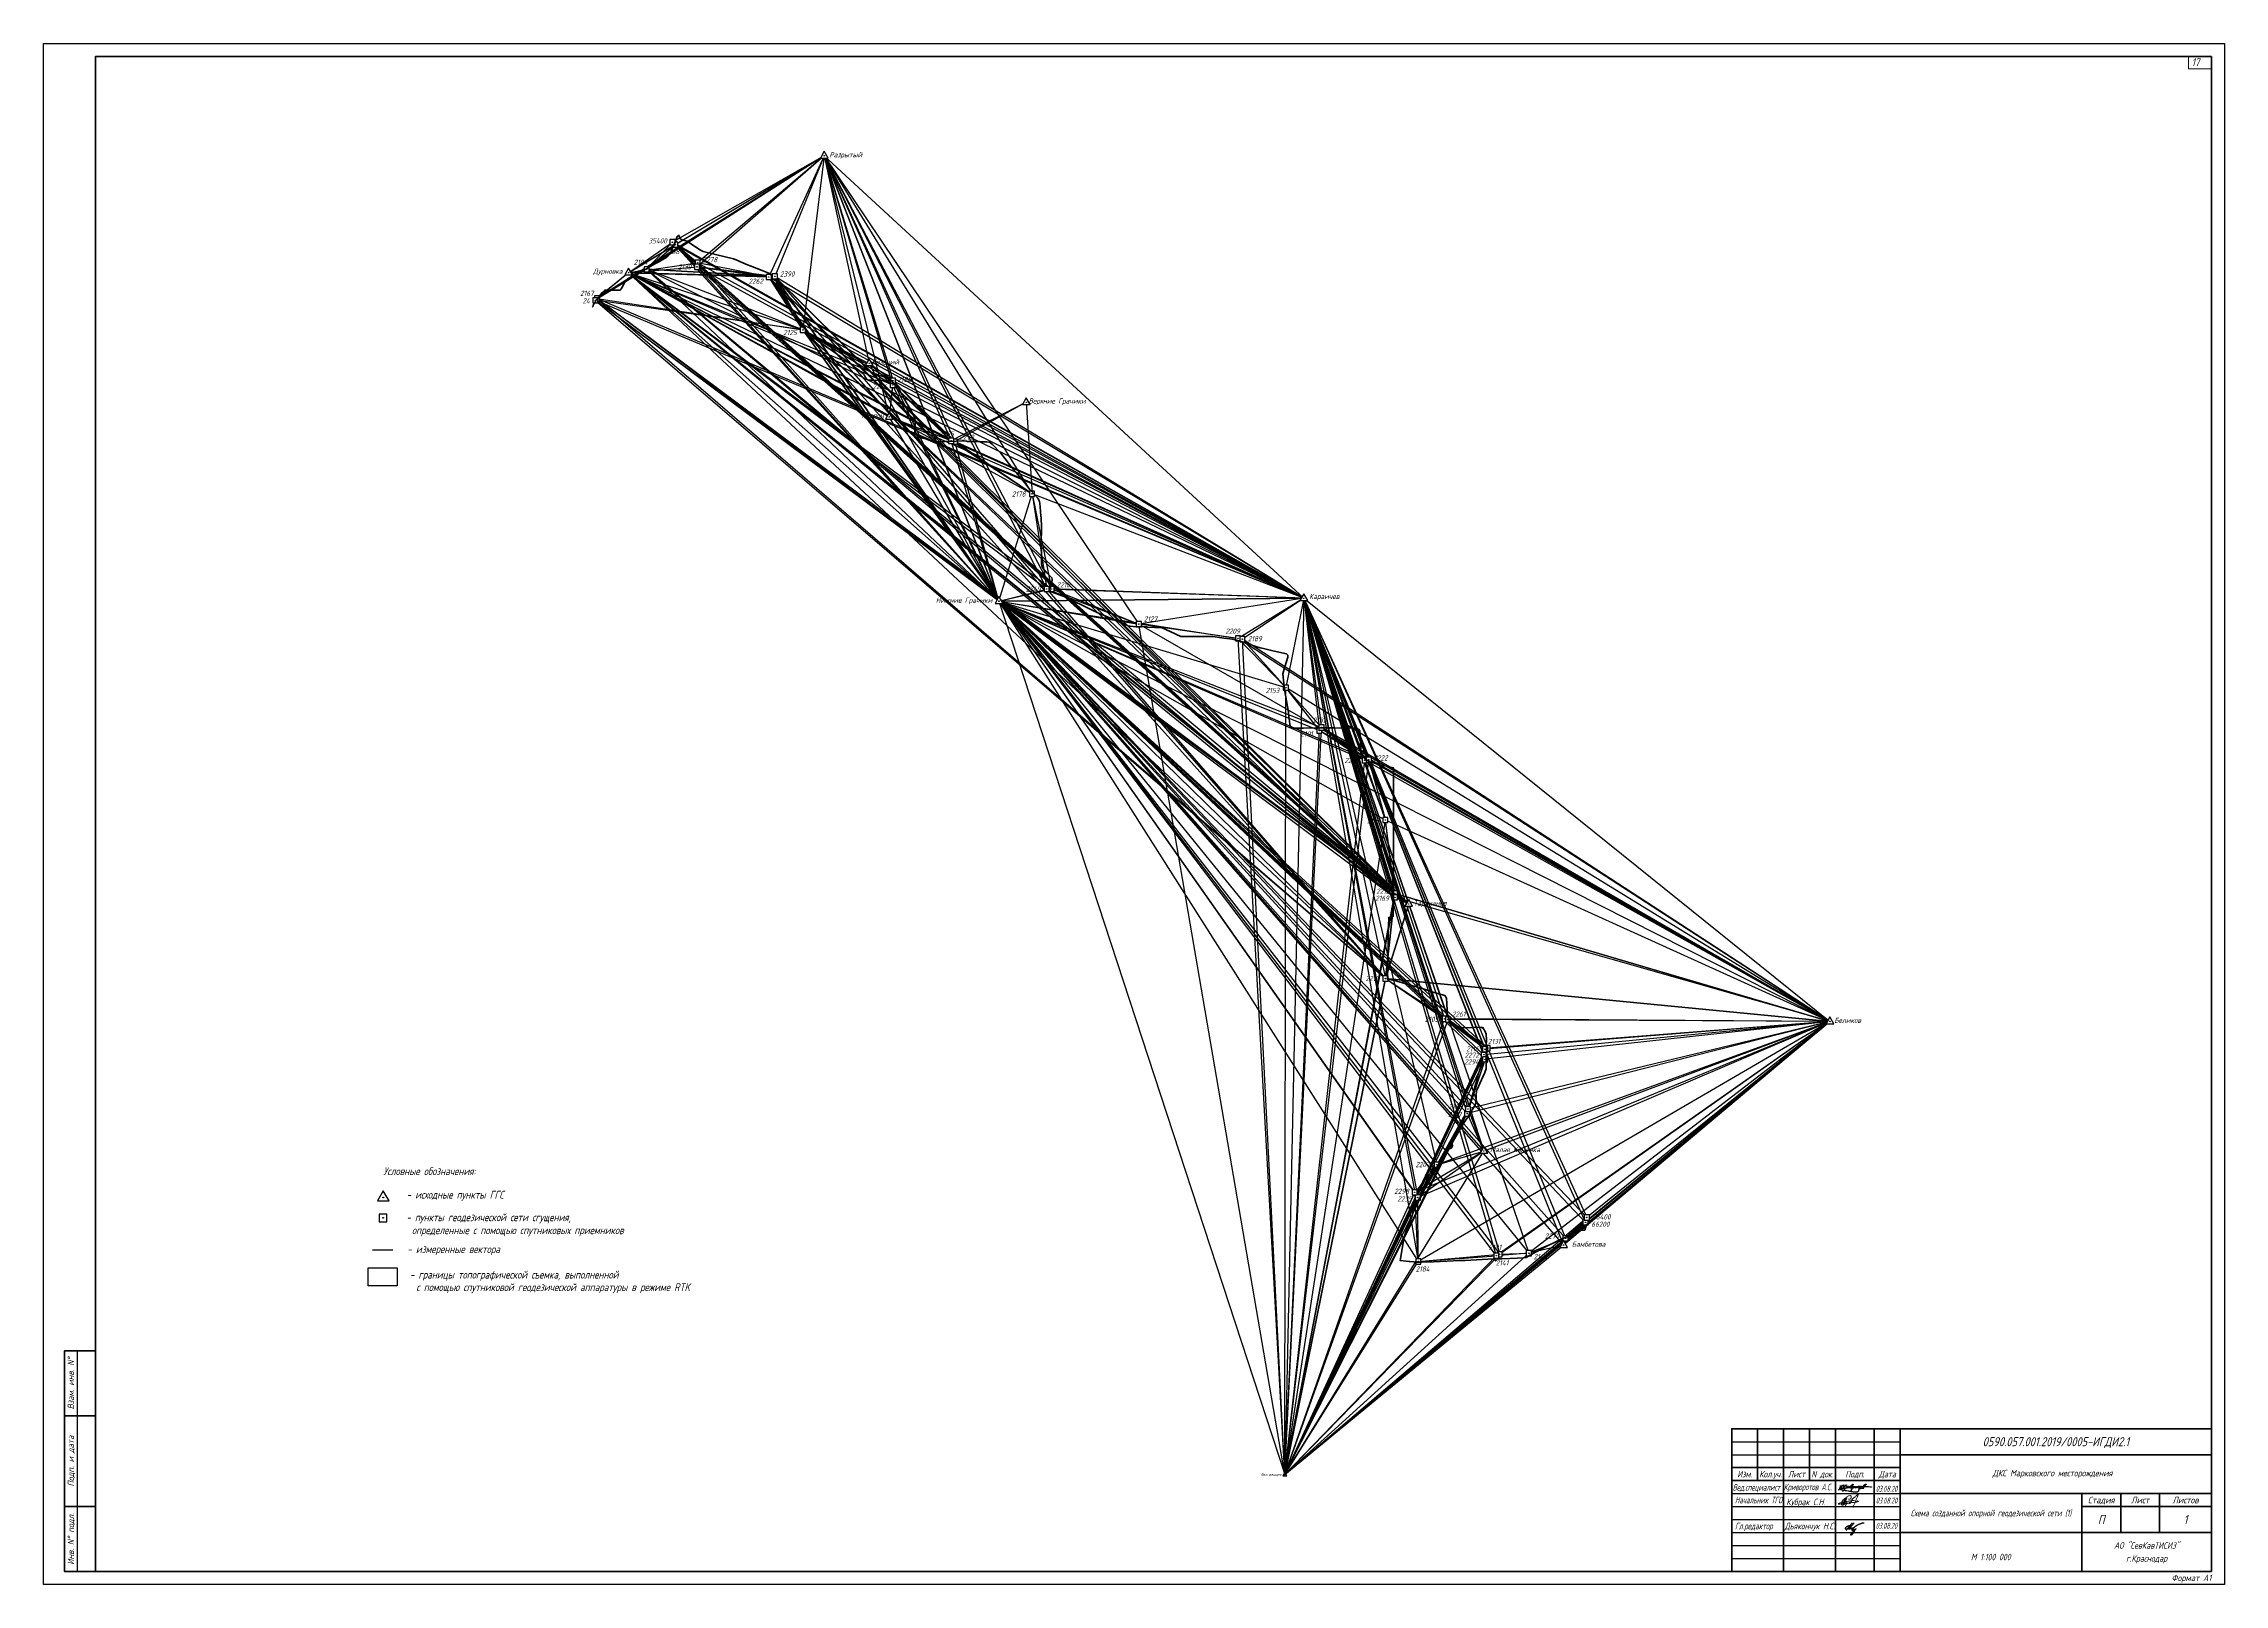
# Paper-space layout 'Приложение' of a CAD drawing. Extents: x -1 to 840, y -1 to 593.
# The model-space entities are those that its viewports show. They can reach past a viewport. Long polylines and large blocks are cut down to what shows.
import ezdxf
from ezdxf.enums import TextEntityAlignment as Align

# ---------------------------------------------------------------- set-up
doc = ezdxf.new("R2010")
doc.units = 0
doc.linetypes.add('CONTI', pattern=[0])
doc.layers.add('BaseLine', color=3, linetype='Continuous', true_color=0x00ff00)
for name, color, linetype in [('Viewport', 7, 'Continuous'), ('геология', 7, 'CONTI'), ('Оформление', 7, 'Continuous'), ('Проектируемая трасса', 1, 'Continuous')]:
    doc.layers.add(name, color=color, linetype=linetype)
for name, color, linetype, lineweight in [('ИИ_ОФОРМЛЕНИЕ_025', 7, 'Continuous', 25), ('ИТ_ОФОРМЛЕНИЕ_025', 7, 'Continuous', 25), ('ТГИ7-Штамп', 7, 'Continuous', 25)]:
    doc.layers.add(name, color=color, linetype=linetype, lineweight=lineweight)
doc.layers.add('Точки', color=7, linetype='Continuous', lineweight=0, true_color=0xffffff)
doc.layers.get('Viewport').off()
doc.styles.add('Bm431', font='Bm431.ttf')
doc.styles.add('D431', font='D431.ttf')
doc.styles.get("Standard").update_dxf_attribs({"font": 'arial.ttf'})
doc.styles.add('VNIPISIMPLEXCUR', font='simplex.shx', dxfattribs={"width": 0.8, "oblique": 15})

# ---------------------------------------------------------------- blocks, each defined once
blk = doc.blocks.new('ИИ03А1Г')
at = {"color": 0, "linetype": 'Continuous', "lineweight": 25}
blk.add_lwpolyline([(0, 0), (0, 594), (841, 594), (841, 0)], close=True, dxfattribs=at)
at = {"color": 0, "linetype": 'Continuous', "lineweight": 50}
blk.add_lwpolyline([(20, 5), (20, 589), (836, 589), (836, 5)], close=True, dxfattribs=at)
at = {"color": 0, "linetype": 'Continuous', "oblique": 12, "width": 0.8, "flags": 8}
blk.add_attdef('FORMAT', text='', height=2.5, dxfattribs=at).set_placement((836, 1.25), align=Align.RIGHT)
blk = doc.blocks.new('ИИ02001')
at = {"color": 0, "linetype": 'Continuous', "lineweight": 50, "flags": 128}
for points in [[(0, 85), (-12, 85), (-12, 0), (0, 0)], [(-12, 60), (0, 60)], [(-12, 25), (0, 25)]]:
    blk.add_lwpolyline(points, dxfattribs=at)
at = {"color": 0, "linetype": 'Continuous', "lineweight": 25, "flags": 128}
blk.add_lwpolyline([(-7, 85), (-7, 0)], dxfattribs=at)
at = {"color": 0, "lineweight": 25, "style": 'VNIPISIMPLEXCUR', "oblique": 15, "width": 0.8}
for s, p in [('Взам. инв. N%%D', (-8.25, 72.5)), ('Подп. и дата', (-8.25, 42.5)), ('Инв. N%%d подл.', (-8.25, 12.5))]:
    blk.add_text(s, height=2.5, rotation=90, dxfattribs=at).set_placement(p, align=Align.CENTER)
at = {"color": 0, "lineweight": 25, "style": 'VNIPISIMPLEXCUR', "oblique": 15, "width": 0.8, "flags": 8}
for tag, p in [('А22', (-2.25, 72.5)), ('А20', (-2.25, 12.5))]:
    blk.add_attdef(tag, text='', height=2.5, rotation=90, dxfattribs=at).set_placement(p, align=Align.CENTER)
blk = doc.blocks.new('*U3')
at = {"color": 0, "linetype": 'Continuous', "lineweight": -2}
blk.add_wipeout([(-1.5, -0.87), (0, 1.73), (1.5, -0.87)], dxfattribs=at)
at = {"linetype": 'Continuous', "lineweight": -2}
h = blk.add_hatch(color=0, dxfattribs=at)
edge = h.paths.add_edge_path()
edge.add_arc((0, 0), 0.1, 0, 360)
at = {"color": 0, "linetype": 'Continuous', "lineweight": -2}
blk.add_lwpolyline([(-1.5, -0.87), (1.5, -0.87), (0, 1.73)], close=True, dxfattribs=at)
blk.add_circle((0, 0), 0.1, dxfattribs=at)
at = {"color": 0, "linetype": 'Continuous', "lineweight": -2, "style": 'Bm431'}
blk.add_attdef('Название_пункта', text='', height=2, dxfattribs=at).set_placement((-2, -1), align=Align.RIGHT)
for tag, p in [('Отметка_центра', (2, 0.7)), ('Отметка_земли', (2, -2.7))]:
    blk.add_attdef(tag, p, '', height=2, dxfattribs=at)
blk = doc.blocks.new('*U14')
at = {"color": 0, "linetype": 'Continuous', "lineweight": -2}
blk.add_wipeout([(-1, 1), (1, 1), (1, -1), (-1, -1)], dxfattribs=at)
at = {"linetype": 'Continuous', "lineweight": -2}
h = blk.add_hatch(color=0, dxfattribs=at)
edge = h.paths.add_edge_path()
edge.add_arc((0, 0), 0.1, 0, 360)
at = {"color": 0, "linetype": 'Continuous', "lineweight": -2}
blk.add_lwpolyline([(-1, -1), (1, -1), (1, 1), (-1, 1)], close=True, dxfattribs=at)
blk.add_circle((0, 0), 0.1, dxfattribs=at)
at = {"color": 0, "linetype": 'Continuous', "lineweight": -2, "style": 'D431'}
blk.add_attdef('Номер_пункта', text='', height=2, dxfattribs=at).set_placement((-2, -1), align=Align.RIGHT)
at = {"color": 0, "linetype": 'Continuous', "lineweight": -2, "style": 'Bm431'}
for tag, p in [('Отметка_центра', (7, 0.7)), ('Отметка_земли', (7, -2.7))]:
    blk.add_attdef(tag, text='', height=2, dxfattribs=at).set_placement(p, align=Align.CENTER)
at = {"color": 0, "linetype": 'Continuous', "lineweight": -2, "style": 'Bm431', "flags": 1}
blk.add_attdef('Код', (0, -5.5), '', height=2, dxfattribs=at)
blk = doc.blocks.new('ИИ01005')
at = {"color": 0, "linetype": 'Continuous', "lineweight": 50, "flags": 128}
blk.add_lwpolyline([(0, 0), (-185, 0), (-185, 55), (0, 55)], close=True, dxfattribs=at)
for points in [[(-175, 35), (-175, 55)], [(-165, 0), (-165, 55)], [(-155, 35), (-155, 55)], [(-145, 0), (-145, 55)], [(-130, 0), (-130, 55)], [(-120, 0), (-120, 55)], [(-120, 45), (0, 45)], [(-185, 40), (-120, 40)], [(-185, 35), (-120, 35)], [(-120, 30), (0, 30)], [(-50, 0), (-50, 30)], [(-35, 15), (-35, 30)], [(-20, 15), (-20, 30)], [(-50, 25), (0, 25)], [(-120, 15), (0, 15)]]:
    blk.add_lwpolyline(points, dxfattribs=at)
at = {"color": 0, "linetype": 'Continuous', "lineweight": 25, "flags": 128}
for points in [[(-185, 50), (-120, 50)], [(-185, 45), (-120, 45)], [(-185, 30), (-120, 30)], [(-185, 25), (-120, 25)], [(-185, 20), (-120, 20)], [(-185, 15), (-120, 15)], [(-185, 10), (-120, 10)], [(-185, 5), (-120, 5)]]:
    blk.add_lwpolyline(points, dxfattribs=at)
at = {"color": 0, "linetype": 'Continuous', "lineweight": 25, "style": 'VNIPISIMPLEXCUR', "oblique": 15}
for s, width, p in [('Изм.', 0.7, (-180, 36.25)), ('Кол.уч.', 0.7, (-170, 36.25)), ('Лист', 0.7, (-160, 36.25)), ('N док.', 0.7, (-150, 36.25)), ('Подп.', 0.7, (-137.5, 36.25)), ('Дата', 0.7, (-125, 36.25)), ('Стадия', 0.8, (-42.5, 26.25)), ('Лист', 0.8, (-27.5, 26.25)), ('Листов', 0.8, (-10, 26.25))]:
    blk.add_text(s, height=2.5, dxfattribs=dict(at, width=width)).set_placement(p, align=Align.CENTER)
at = {"color": 0, "linetype": 'Continuous', "lineweight": 25, "style": 'VNIPISIMPLEXCUR', "oblique": 15, "flags": 8}
for tag, width, p in [('А14_3', 0.7, (-180, 51.25)), ('А16_3', 0.7, (-160, 51.25)), ('А18_3', 0.7, (-137.5, 51.25)), ('А19_3', 0.5, (-125, 51.25)), ('А14_2', 0.7, (-180, 46.25)), ('А14_1', 0.7, (-180, 41.25)), ('А16_2', 0.7, (-160, 46.25)), ('А16_1', 0.7, (-160, 41.25)), ('А18_2', 0.7, (-137.5, 46.25)), ('А18_1', 0.7, (-137.5, 41.25)), ('А19_2', 0.5, (-125, 46.25)), ('А19_1', 0.5, (-125, 41.25)), ('А2_1', 0.8, (-60, 41.25)), ('А2_3', 0.8, (-60, 31.25)), ('А2_2', 0.8, (-60, 36.25)), ('А3_1', 0.8, (-85, 26.25)), ('А3_3', 0.8, (-85, 16.25)), ('А3_2', 0.8, (-85, 21.25)), ('А4_2', 0.8, (-85, 6.25)), ('А4_1', 0.8, (-85, 11.25)), ('А4_3', 0.8, (-85, 1.25))]:
    blk.add_attdef(tag, text='', height=2.5, dxfattribs=dict(at, width=width)).set_placement(p, align=Align.CENTER)
at = {"color": 0, "linetype": 'Continuous', "lineweight": 35, "style": 'VNIPISIMPLEXCUR', "oblique": 15, "width": 0.8, "flags": 8}
for tag, p in [('А1', (-60, 48.25)), ('А6', (-42.5, 18.25)), ('А7', (-27.5, 18.25)), ('А8', (-10, 18.25))]:
    blk.add_attdef(tag, text='', height=3.5, dxfattribs=at).set_placement(p, align=Align.CENTER)
at = {"color": 0, "linetype": 'Continuous', "lineweight": 25, "style": 'VNIPISIMPLEXCUR', "oblique": 15, "flags": 8}
for tag, p, width in [('А10_1', (-183.75, 31.25), 0.7), ('А11_1', (-163.75, 31.25), 0.7), ('А10_2', (-183.75, 26.25), 0.7), ('А11_2', (-163.75, 26.25), 0.7), ('А10_4', (-183.75, 16.25), 0.62), ('А10_3', (-183.75, 21.25), 0.7), ('А11_3', (-163.75, 21.25), 0.7), ('А11_4', (-163.75, 16.25), 0.7), ('А10_5', (-183.75, 11.25), 0.62), ('А10_6', (-183.75, 6.25), 0.7), ('А11_5', (-163.75, 11.25), 0.7), ('А11_6', (-163.75, 6.25), 0.7), ('А10_7', (-183.75, 1.25), 0.7), ('А11_7', (-163.75, 1.25), 0.7)]:
    blk.add_attdef(tag, p, '', height=2.5, dxfattribs=dict(at, width=width))
at = {"color": 0, "linetype": 'Continuous', "lineweight": 25, "style": 'VNIPISIMPLEXCUR', "oblique": 15, "width": 0.7, "flags": 8}
for tag, p in [('А20_1', (-25, 10)), ('А20_2', (-25, 5))]:
    blk.add_attdef(tag, text='', height=2.5, dxfattribs=at).set_placement(p, align=Align.MIDDLE_CENTER)
blk = doc.blocks.new('Подпись_2')
at = {"layer": 'Оформление', "color": 172}
for points in [[(-0.47, 0.94), (-0.47, 0.94), (-0.47, 0.94), (-0.48, 0.93), (-0.49, 0.91), (-0.51, 0.9), (-0.52, 0.88), (-0.53, 0.87), (-0.55, 0.85), (-0.56, 0.84), (-0.58, 0.82), (-0.59, 0.8), (-0.6, 0.79), (-0.62, 0.77), (-0.63, 0.76), (-0.65, 0.74), (-0.66, 0.72), (-0.68, 0.71), (-0.69, 0.69), (-0.71, 0.66), (-0.73, 0.64), (-0.76, 0.61), (-0.78, 0.59), (-0.8, 0.57), (-0.82, 0.55), (-0.83, 0.53), (-0.85, 0.51), (-0.86, 0.5), (-0.88, 0.48), (-0.89, 0.47), (-0.91, 0.45), (-0.93, 0.43), (-0.95, 0.4), (-0.97, 0.38), (-0.99, 0.36), (-1, 0.33), (-1.02, 0.31), (-1.03, 0.29), (-1.03, 0.28), (-1.03, 0.27), (-1.03, 0.27), (-1.02, 0.27), (-1.01, 0.28), (-0.99, 0.29), (-0.97, 0.31), (-0.94, 0.32), (-0.92, 0.35), (-0.89, 0.37), (-0.87, 0.39), (-0.86, 0.41), (-0.84, 0.43), (-0.82, 0.45), (-0.81, 0.47), (-0.79, 0.5), (-0.78, 0.52), (-0.78, 0.55), (-0.77, 0.57), (-0.78, 0.59), (-0.79, 0.61), (-0.8, 0.62), (-0.82, 0.63), (-0.84, 0.64), (-0.87, 0.64), (-0.9, 0.64), (-0.93, 0.64), (-0.96, 0.64), (-0.99, 0.63), (-1.02, 0.62), (-1.05, 0.61), (-1.07, 0.6), (-1.09, 0.6), (-1.11, 0.59), (-1.14, 0.58), (-1.17, 0.56), (-1.2, 0.55), (-1.23, 0.53), (-1.26, 0.51), (-1.29, 0.49), (-1.31, 0.48), (-1.33, 0.46), (-1.35, 0.45), (-1.37, 0.43), (-1.38, 0.41), (-1.4, 0.39), (-1.41, 0.37), (-1.41, 0.35), (-1.4, 0.33), (-1.39, 0.31), (-1.37, 0.3), (-1.35, 0.29), (-1.32, 0.29), (-1.29, 0.3), (-1.26, 0.3), (-1.24, 0.31), (-1.21, 0.32), (-1.19, 0.33), (-1.16, 0.34), (-1.14, 0.35), (-1.11, 0.35), (-1.09, 0.36), (-1.07, 0.37), (-1.05, 0.38), (-1.03, 0.39), (-1.01, 0.4), (-0.99, 0.4), (-0.96, 0.41), (-0.93, 0.42), (-0.9, 0.43), (-0.88, 0.43), (-0.86, 0.44), (-0.84, 0.44), (-0.82, 0.43), (-0.81, 0.42), (-0.81, 0.41), (-0.82, 0.39), (-0.83, 0.37), (-0.83, 0.35), (-0.84, 0.33), (-0.84, 0.32), (-0.83, 0.32), (-0.81, 0.32), (-0.79, 0.33), (-0.76, 0.34), (-0.74, 0.35), (-0.72, 0.36), (-0.7, 0.36), (-0.68, 0.37), (-0.66, 0.38), (-0.64, 0.39), (-0.62, 0.41), (-0.6, 0.42), (-0.58, 0.43), (-0.56, 0.43), (-0.54, 0.44), (-0.52, 0.45), (-0.51, 0.44), (-0.51, 0.44), (-0.52, 0.43), (-0.54, 0.41), (-0.55, 0.39), (-0.57, 0.38), (-0.59, 0.36), (-0.61, 0.34), (-0.62, 0.32), (-0.64, 0.3), (-0.66, 0.28), (-0.68, 0.26), (-0.69, 0.24), (-0.7, 0.22), (-0.7, 0.21), (-0.7, 0.19), (-0.7, 0.18), (-0.68, 0.18), (-0.67, 0.18), (-0.65, 0.19), (-0.62, 0.2), (-0.6, 0.21), (-0.58, 0.22), (-0.55, 0.23), (-0.53, 0.24), (-0.51, 0.25), (-0.49, 0.26), (-0.47, 0.26), (-0.47, 0.25), (-0.47, 0.24), (-0.48, 0.22), (-0.49, 0.2), (-0.5, 0.18), (-0.52, 0.16), (-0.53, 0.13), (-0.55, 0.11), (-0.57, 0.09), (-0.58, 0.07), (-0.6, 0.07), (-0.61, 0.06), (-0.62, 0.07), (-0.63, 0.08), (-0.63, 0.08), (-0.63, 0.09), (-0.63, 0.09), (-0.63, 0.09)], [(-0.68, 0.91), (-0.68, 0.91), (-0.69, 0.91), (-0.7, 0.89), (-0.72, 0.87), (-0.75, 0.84), (-0.78, 0.8), (-0.81, 0.76), (-0.86, 0.71), (-0.89, 0.66), (-0.93, 0.62), (-0.96, 0.59), (-0.99, 0.55), (-1.02, 0.52), (-1.04, 0.49), (-1.07, 0.46), (-1.1, 0.42), (-1.14, 0.38), (-1.18, 0.33), (-1.22, 0.29), (-1.25, 0.25), (-1.27, 0.22), (-1.29, 0.2), (-1.29, 0.18), (-1.29, 0.18), (-1.29, 0.17), (-1.28, 0.17), (-1.27, 0.18), (-1.27, 0.18), (-1.26, 0.18), (-1.26, 0.18)], [(-0.29, 0.33), (-0.29, 0.33), (-0.3, 0.32), (-0.3, 0.31), (-0.32, 0.28), (-0.34, 0.25), (-0.37, 0.22), (-0.39, 0.19), (-0.41, 0.16), (-0.43, 0.13), (-0.44, 0.1), (-0.46, 0.07), (-0.48, 0.04), (-0.5, 0), (-0.52, -0.03), (-0.53, -0.05), (-0.54, -0.08), (-0.55, -0.1), (-0.56, -0.12), (-0.58, -0.15), (-0.59, -0.17), (-0.61, -0.2), (-0.63, -0.22), (-0.66, -0.26), (-0.68, -0.28), (-0.71, -0.31), (-0.74, -0.33), (-0.77, -0.34), (-0.79, -0.35), (-0.81, -0.34), (-0.82, -0.33), (-0.83, -0.31), (-0.82, -0.28), (-0.8, -0.25), (-0.78, -0.21), (-0.76, -0.19), (-0.73, -0.16), (-0.7, -0.13), (-0.67, -0.11), (-0.64, -0.09), (-0.62, -0.07), (-0.59, -0.05), (-0.57, -0.03), (-0.54, -0.02), (-0.51, 0), (-0.48, 0.02), (-0.46, 0.03), (-0.45, 0.04), (-0.44, 0.04), (-0.44, 0.04)], [(-0.47, 0.41), (-0.47, 0.41), (-0.47, 0.42), (-0.46, 0.43), (-0.44, 0.46), (-0.42, 0.48), (-0.4, 0.51), (-0.36, 0.54), (-0.32, 0.58), (-0.28, 0.61), (-0.24, 0.64), (-0.21, 0.66), (-0.18, 0.68), (-0.14, 0.7), (-0.11, 0.72), (-0.07, 0.74), (-0.03, 0.76), (0.01, 0.78), (0.05, 0.8), (0.09, 0.81), (0.12, 0.83), (0.16, 0.84), (0.2, 0.86), (0.25, 0.88), (0.29, 0.89), (0.33, 0.9), (0.36, 0.91), (0.4, 0.92), (0.43, 0.92), (0.47, 0.93), (0.51, 0.94), (0.55, 0.94), (0.56, 0.94), (0.57, 0.94), (0.57, 0.94)]]:
    blk.add_lwpolyline(points, dxfattribs=at)
blk = doc.blocks.new('Подпись_15')
at = {"layer": 'Оформление', "color": 172, "lineweight": 15}
for points, start_tangent in [([(-0.25, 0.37), (-0.23, 0.44), (-0.16, 0.48), (-0.09, 0.47), (-0.04, 0.44), (-0.15, 0.38), (-0.35, 0.34), (-0.8, 0.28), (-1.35, 0.19), (-1.65, 0.15), (-1.98, 0.13), (-2.26, 0.11), (-2.42, 0.12), (-2.36, 0.17), (-2.2, 0.24), (-1.9, 0.33), (-1.56, 0.4), (-1.29, 0.45), (-1.07, 0.48), (-0.76, 0.52), (-0.5, 0.55)], (-0.367005, 0.930219)), ([(-1.89, 0.55), (-1.81, 0.57), (-1.71, 0.61), (-1.63, 0.67), (-1.54, 0.76), (-1.5, 0.81), (-1.64, 0.61), (-1.82, 0.3), (-1.88, 0.2), (-1.88, 0.18), (-1.83, 0.22), (-1.71, 0.33), (-1.6, 0.48), (-1.49, 0.63), (-1.43, 0.76), (-1.52, 0.64), (-1.65, 0.42), (-1.72, 0.26), (-1.72, 0.17), (-1.7, 0.13), (-1.67, 0.14)], (0.953298, 0.302032))]:
    blk.add_spline(points, degree=3, dxfattribs=dict(at, start_tangent=start_tangent))
for points, start_tangent, end_tangent in [([(-1.22, 0.7), (-1.13, 0.69), (-0.98, 0.75), (-0.92, 0.84), (-0.89, 0.98), (-0.95, 1.09), (-1.13, 1.1), (-1.43, 0.95), (-1.84, 0.6), (-2, 0.38), (-2.05, 0.17), (-2.04, 0.05), (-1.98, -0.01), (-1.88, -0.02), (-1.75, 0.08), (-1.66, 0.15), (-1.54, 0.3), (-1.55, 0.23), (-1.51, 0.21), (-1.45, 0.25), (-1.39, 0.33), (-1.48, 0.13), (-1.59, -0.12)], (0.436808, -0.899555), (0.385122, 0.922866)), ([(-1.04, 0.32), (-1.08, 0.33), (-1.13, 0.25), (-1.14, 0.19), (-1.08, 0.18), (-1.01, 0.24), (-0.92, 0.34), (-0.86, 0.42), (-0.85, 0.5), (-0.83, 0.58), (-0.78, 0.67), (-0.61, 0.83), (-0.47, 0.93), (-0.36, 1.03), (-0.26, 1.12), (-0.14, 1.21), (-0.07, 1.25), (-0.07, 1.19), (-0.21, 0.83), (-0.37, 0.45), (-0.42, 0.33), (-0.51, 0.14), (-0.58, -0.03), (-0.71, -0.25)], (0, 1), (-0.507999, 0.861357))]:
    blk.add_spline(points, degree=3, dxfattribs=dict(at, start_tangent=start_tangent, end_tangent=end_tangent))
blk = doc.blocks.new('*U20')
at = {"color": 0, "linetype": 'Continuous', "lineweight": -2}
blk.add_wipeout([(-1, 1), (1, 1), (1, -1), (-1, -1)], dxfattribs=at)
at = {"linetype": 'Continuous', "lineweight": -2}
h = blk.add_hatch(color=0, dxfattribs=at)
edge = h.paths.add_edge_path()
edge.add_arc((0, 0), 0.1, 0, 360)
at = {"color": 0, "linetype": 'Continuous', "lineweight": -2}
blk.add_lwpolyline([(-1, -1), (1, -1), (1, 1), (-1, 1)], close=True, dxfattribs=at)
blk.add_circle((0, 0), 0.1, dxfattribs=at)
at = {"color": 0, "linetype": 'Continuous', "lineweight": -2, "style": 'D431'}
blk.add_attdef('Номер_пункта', text='', height=2, dxfattribs=at).set_placement((-2, -1), align=Align.RIGHT)
at = {"color": 0, "linetype": 'Continuous', "lineweight": -2, "style": 'Bm431'}
for tag, p in [('Отметка_центра', (7, 0.7)), ('Отметка_земли', (7, -2.7))]:
    blk.add_attdef(tag, text='', height=2, dxfattribs=at).set_placement(p, align=Align.CENTER)
at = {"color": 0, "linetype": 'Continuous', "lineweight": -2, "style": 'Bm431', "flags": 1}
blk.add_attdef('Код', (0, -5.5), '', height=2, dxfattribs=at)
blk = doc.blocks.new('*U15')
at = {"color": 0, "linetype": 'Continuous', "lineweight": -2}
blk.add_wipeout([(-1, 1), (1, 1), (1, -1), (-1, -1)], dxfattribs=at)
at = {"linetype": 'Continuous', "lineweight": -2}
h = blk.add_hatch(color=0, dxfattribs=at)
edge = h.paths.add_edge_path()
edge.add_arc((0, 0), 0.1, 0, 360)
at = {"color": 0, "linetype": 'Continuous', "lineweight": -2}
blk.add_lwpolyline([(-1, -1), (1, -1), (1, 1), (-1, 1)], close=True, dxfattribs=at)
blk.add_circle((0, 0), 0.1, dxfattribs=at)
at = {"color": 0, "linetype": 'Continuous', "lineweight": -2, "style": 'D431'}
blk.add_attdef('Номер_пункта', text='', height=2, dxfattribs=at).set_placement((-2, -1), align=Align.RIGHT)
at = {"color": 0, "linetype": 'Continuous', "lineweight": -2, "style": 'Bm431'}
for tag, p in [('Отметка_центра', (7, 0.7)), ('Отметка_земли', (7, -2.7))]:
    blk.add_attdef(tag, text='', height=2, dxfattribs=at).set_placement(p, align=Align.CENTER)
at = {"color": 0, "linetype": 'Continuous', "lineweight": -2, "style": 'Bm431', "flags": 1}
blk.add_attdef('Код', (0, -5.5), '', height=2, dxfattribs=at)
blk = doc.blocks.new('*U16')
at = {"color": 0, "linetype": 'Continuous', "lineweight": -2}
blk.add_wipeout([(-1, 1), (1, 1), (1, -1), (-1, -1)], dxfattribs=at)
at = {"linetype": 'Continuous', "lineweight": -2}
h = blk.add_hatch(color=0, dxfattribs=at)
edge = h.paths.add_edge_path()
edge.add_arc((0, 0), 0.1, 0, 360)
at = {"color": 0, "linetype": 'Continuous', "lineweight": -2}
blk.add_lwpolyline([(-1, -1), (1, -1), (1, 1), (-1, 1)], close=True, dxfattribs=at)
blk.add_circle((0, 0), 0.1, dxfattribs=at)
at = {"color": 0, "linetype": 'Continuous', "lineweight": -2, "style": 'D431'}
blk.add_attdef('Номер_пункта', text='', height=2, dxfattribs=at).set_placement((-2, -1), align=Align.RIGHT)
at = {"color": 0, "linetype": 'Continuous', "lineweight": -2, "style": 'Bm431'}
for tag, p in [('Отметка_центра', (7, 0.7)), ('Отметка_земли', (7, -2.7))]:
    blk.add_attdef(tag, text='', height=2, dxfattribs=at).set_placement(p, align=Align.CENTER)
at = {"color": 0, "linetype": 'Continuous', "lineweight": -2, "style": 'Bm431', "flags": 1}
blk.add_attdef('Код', (0, -5.5), '', height=2, dxfattribs=at)
blk = doc.blocks.new('*U17')
at = {"color": 0, "linetype": 'Continuous', "lineweight": -2}
blk.add_wipeout([(-1, 1), (1, 1), (1, -1), (-1, -1)], dxfattribs=at)
at = {"linetype": 'Continuous', "lineweight": -2}
h = blk.add_hatch(color=0, dxfattribs=at)
edge = h.paths.add_edge_path()
edge.add_arc((0, 0), 0.1, 0, 360)
at = {"color": 0, "linetype": 'Continuous', "lineweight": -2}
blk.add_lwpolyline([(-1, -1), (1, -1), (1, 1), (-1, 1)], close=True, dxfattribs=at)
blk.add_circle((0, 0), 0.1, dxfattribs=at)
at = {"color": 0, "linetype": 'Continuous', "lineweight": -2, "style": 'D431'}
blk.add_attdef('Номер_пункта', text='', height=2, dxfattribs=at).set_placement((-2, -1), align=Align.RIGHT)
at = {"color": 0, "linetype": 'Continuous', "lineweight": -2, "style": 'Bm431'}
for tag, p in [('Отметка_центра', (7, 0.7)), ('Отметка_земли', (7, -2.7))]:
    blk.add_attdef(tag, text='', height=2, dxfattribs=at).set_placement(p, align=Align.CENTER)
at = {"color": 0, "linetype": 'Continuous', "lineweight": -2, "style": 'Bm431', "flags": 1}
blk.add_attdef('Код', (0, -5.5), '', height=2, dxfattribs=at)
blk = doc.blocks.new('*U18')
at = {"color": 0, "linetype": 'Continuous', "lineweight": -2}
blk.add_wipeout([(-1, 1), (1, 1), (1, -1), (-1, -1)], dxfattribs=at)
at = {"linetype": 'Continuous', "lineweight": -2}
h = blk.add_hatch(color=0, dxfattribs=at)
edge = h.paths.add_edge_path()
edge.add_arc((0, 0), 0.1, 0, 360)
at = {"color": 0, "linetype": 'Continuous', "lineweight": -2}
blk.add_lwpolyline([(-1, -1), (1, -1), (1, 1), (-1, 1)], close=True, dxfattribs=at)
blk.add_circle((0, 0), 0.1, dxfattribs=at)
at = {"color": 0, "linetype": 'Continuous', "lineweight": -2, "style": 'D431'}
blk.add_attdef('Номер_пункта', text='', height=2, dxfattribs=at).set_placement((-2, -1), align=Align.RIGHT)
at = {"color": 0, "linetype": 'Continuous', "lineweight": -2, "style": 'Bm431'}
for tag, p in [('Отметка_центра', (7, 0.7)), ('Отметка_земли', (7, -2.7))]:
    blk.add_attdef(tag, text='', height=2, dxfattribs=at).set_placement(p, align=Align.CENTER)
at = {"color": 0, "linetype": 'Continuous', "lineweight": -2, "style": 'Bm431', "flags": 1}
blk.add_attdef('Код', (0, -5.5), '', height=2, dxfattribs=at)
blk = doc.blocks.new('*U19')
at = {"color": 0, "linetype": 'Continuous', "lineweight": -2}
blk.add_wipeout([(-1, 1), (1, 1), (1, -1), (-1, -1)], dxfattribs=at)
at = {"linetype": 'Continuous', "lineweight": -2}
h = blk.add_hatch(color=0, dxfattribs=at)
edge = h.paths.add_edge_path()
edge.add_arc((0, 0), 0.1, 0, 360)
at = {"color": 0, "linetype": 'Continuous', "lineweight": -2}
blk.add_lwpolyline([(-1, -1), (1, -1), (1, 1), (-1, 1)], close=True, dxfattribs=at)
blk.add_circle((0, 0), 0.1, dxfattribs=at)
at = {"color": 0, "linetype": 'Continuous', "lineweight": -2, "style": 'D431'}
blk.add_attdef('Номер_пункта', text='', height=2, dxfattribs=at).set_placement((-2, -1), align=Align.RIGHT)
at = {"color": 0, "linetype": 'Continuous', "lineweight": -2, "style": 'Bm431'}
for tag, p in [('Отметка_центра', (7, 0.7)), ('Отметка_земли', (7, -2.7))]:
    blk.add_attdef(tag, text='', height=2, dxfattribs=at).set_placement(p, align=Align.CENTER)
at = {"color": 0, "linetype": 'Continuous', "lineweight": -2, "style": 'Bm431', "flags": 1}
blk.add_attdef('Код', (0, -5.5), '', height=2, dxfattribs=at)
blk = doc.blocks.new('*U27')
at = {"color": 0, "linetype": 'Continuous', "lineweight": -2}
blk.add_wipeout([(-1, 1), (1, 1), (1, -1), (-1, -1)], dxfattribs=at)
at = {"linetype": 'Continuous', "lineweight": -2}
h = blk.add_hatch(color=0, dxfattribs=at)
edge = h.paths.add_edge_path()
edge.add_arc((0, 0), 0.1, 0, 360)
at = {"color": 0, "linetype": 'Continuous', "lineweight": -2}
blk.add_lwpolyline([(-1, -1), (1, -1), (1, 1), (-1, 1)], close=True, dxfattribs=at)
blk.add_circle((0, 0), 0.1, dxfattribs=at)
at = {"color": 0, "linetype": 'Continuous', "lineweight": -2, "style": 'D431'}
blk.add_attdef('Номер_пункта', text='', height=2, dxfattribs=at).set_placement((-2, -1), align=Align.RIGHT)
at = {"color": 0, "linetype": 'Continuous', "lineweight": -2, "style": 'Bm431'}
for tag, p in [('Отметка_центра', (7, 0.7)), ('Отметка_земли', (7, -2.7))]:
    blk.add_attdef(tag, text='', height=2, dxfattribs=at).set_placement(p, align=Align.CENTER)
at = {"color": 0, "linetype": 'Continuous', "lineweight": -2, "style": 'Bm431', "flags": 1}
blk.add_attdef('Код', (0, -5.5), '', height=2, dxfattribs=at)
blk = doc.blocks.new('*U28')
at = {"color": 0, "linetype": 'Continuous', "lineweight": -2}
blk.add_wipeout([(-1, 1), (1, 1), (1, -1), (-1, -1)], dxfattribs=at)
at = {"linetype": 'Continuous', "lineweight": -2}
h = blk.add_hatch(color=0, dxfattribs=at)
edge = h.paths.add_edge_path()
edge.add_arc((0, 0), 0.1, 0, 360)
at = {"color": 0, "linetype": 'Continuous', "lineweight": -2}
blk.add_lwpolyline([(-1, -1), (1, -1), (1, 1), (-1, 1)], close=True, dxfattribs=at)
blk.add_circle((0, 0), 0.1, dxfattribs=at)
at = {"color": 0, "linetype": 'Continuous', "lineweight": -2, "style": 'D431'}
blk.add_attdef('Номер_пункта', text='', height=2, dxfattribs=at).set_placement((-2, -1), align=Align.RIGHT)
at = {"color": 0, "linetype": 'Continuous', "lineweight": -2, "style": 'Bm431'}
for tag, p in [('Отметка_центра', (7, 0.7)), ('Отметка_земли', (7, -2.7))]:
    blk.add_attdef(tag, text='', height=2, dxfattribs=at).set_placement(p, align=Align.CENTER)
at = {"color": 0, "linetype": 'Continuous', "lineweight": -2, "style": 'Bm431', "flags": 1}
blk.add_attdef('Код', (0, -5.5), '', height=2, dxfattribs=at)
blk = doc.blocks.new('*U29')
at = {"color": 0, "linetype": 'Continuous', "lineweight": -2}
blk.add_wipeout([(-1, 1), (1, 1), (1, -1), (-1, -1)], dxfattribs=at)
at = {"linetype": 'Continuous', "lineweight": -2}
h = blk.add_hatch(color=0, dxfattribs=at)
edge = h.paths.add_edge_path()
edge.add_arc((0, 0), 0.1, 0, 360)
at = {"color": 0, "linetype": 'Continuous', "lineweight": -2}
blk.add_lwpolyline([(-1, -1), (1, -1), (1, 1), (-1, 1)], close=True, dxfattribs=at)
blk.add_circle((0, 0), 0.1, dxfattribs=at)
at = {"color": 0, "linetype": 'Continuous', "lineweight": -2, "style": 'D431'}
blk.add_attdef('Номер_пункта', text='', height=2, dxfattribs=at).set_placement((-2, -1), align=Align.RIGHT)
at = {"color": 0, "linetype": 'Continuous', "lineweight": -2, "style": 'Bm431'}
for tag, p in [('Отметка_центра', (7, 0.7)), ('Отметка_земли', (7, -2.7))]:
    blk.add_attdef(tag, text='', height=2, dxfattribs=at).set_placement(p, align=Align.CENTER)
at = {"color": 0, "linetype": 'Continuous', "lineweight": -2, "style": 'Bm431', "flags": 1}
blk.add_attdef('Код', (0, -5.5), '', height=2, dxfattribs=at)
blk = doc.blocks.new('*U30')
at = {"color": 0, "linetype": 'Continuous', "lineweight": -2}
blk.add_wipeout([(-1, 1), (1, 1), (1, -1), (-1, -1)], dxfattribs=at)
at = {"linetype": 'Continuous', "lineweight": -2}
h = blk.add_hatch(color=0, dxfattribs=at)
edge = h.paths.add_edge_path()
edge.add_arc((0, 0), 0.1, 0, 360)
at = {"color": 0, "linetype": 'Continuous', "lineweight": -2}
blk.add_lwpolyline([(-1, -1), (1, -1), (1, 1), (-1, 1)], close=True, dxfattribs=at)
blk.add_circle((0, 0), 0.1, dxfattribs=at)
at = {"color": 0, "linetype": 'Continuous', "lineweight": -2, "style": 'D431'}
blk.add_attdef('Номер_пункта', text='', height=2, dxfattribs=at).set_placement((-2, -1), align=Align.RIGHT)
at = {"color": 0, "linetype": 'Continuous', "lineweight": -2, "style": 'Bm431'}
for tag, p in [('Отметка_центра', (7, 0.7)), ('Отметка_земли', (7, -2.7))]:
    blk.add_attdef(tag, text='', height=2, dxfattribs=at).set_placement(p, align=Align.CENTER)
at = {"color": 0, "linetype": 'Continuous', "lineweight": -2, "style": 'Bm431', "flags": 1}
blk.add_attdef('Код', (0, -5.5), '', height=2, dxfattribs=at)
blk = doc.blocks.new('*U31')
at = {"color": 0, "linetype": 'Continuous', "lineweight": -2}
blk.add_wipeout([(-1, 1), (1, 1), (1, -1), (-1, -1)], dxfattribs=at)
at = {"linetype": 'Continuous', "lineweight": -2}
h = blk.add_hatch(color=0, dxfattribs=at)
edge = h.paths.add_edge_path()
edge.add_arc((0, 0), 0.1, 0, 360)
at = {"color": 0, "linetype": 'Continuous', "lineweight": -2}
blk.add_lwpolyline([(-1, -1), (1, -1), (1, 1), (-1, 1)], close=True, dxfattribs=at)
blk.add_circle((0, 0), 0.1, dxfattribs=at)
at = {"color": 0, "linetype": 'Continuous', "lineweight": -2, "style": 'D431'}
blk.add_attdef('Номер_пункта', text='', height=2, dxfattribs=at).set_placement((-2, -1), align=Align.RIGHT)
at = {"color": 0, "linetype": 'Continuous', "lineweight": -2, "style": 'Bm431'}
for tag, p in [('Отметка_центра', (7, 0.7)), ('Отметка_земли', (7, -2.7))]:
    blk.add_attdef(tag, text='', height=2, dxfattribs=at).set_placement(p, align=Align.CENTER)
at = {"color": 0, "linetype": 'Continuous', "lineweight": -2, "style": 'Bm431', "flags": 1}
blk.add_attdef('Код', (0, -5.5), '', height=2, dxfattribs=at)
blk = doc.blocks.new('*U32')
at = {"color": 0, "linetype": 'Continuous', "lineweight": -2}
blk.add_wipeout([(-1, 1), (1, 1), (1, -1), (-1, -1)], dxfattribs=at)
at = {"linetype": 'Continuous', "lineweight": -2}
h = blk.add_hatch(color=0, dxfattribs=at)
edge = h.paths.add_edge_path()
edge.add_arc((0, 0), 0.1, 0, 360)
at = {"color": 0, "linetype": 'Continuous', "lineweight": -2}
blk.add_lwpolyline([(-1, -1), (1, -1), (1, 1), (-1, 1)], close=True, dxfattribs=at)
blk.add_circle((0, 0), 0.1, dxfattribs=at)
at = {"color": 0, "linetype": 'Continuous', "lineweight": -2, "style": 'D431'}
blk.add_attdef('Номер_пункта', text='', height=2, dxfattribs=at).set_placement((-2, -1), align=Align.RIGHT)
at = {"color": 0, "linetype": 'Continuous', "lineweight": -2, "style": 'Bm431'}
for tag, p in [('Отметка_центра', (7, 0.7)), ('Отметка_земли', (7, -2.7))]:
    blk.add_attdef(tag, text='', height=2, dxfattribs=at).set_placement(p, align=Align.CENTER)
at = {"color": 0, "linetype": 'Continuous', "lineweight": -2, "style": 'Bm431', "flags": 1}
blk.add_attdef('Код', (0, -5.5), '', height=2, dxfattribs=at)
blk = doc.blocks.new('*U21')
at = {"color": 0, "linetype": 'Continuous', "lineweight": -2}
blk.add_wipeout([(-1, 1), (1, 1), (1, -1), (-1, -1)], dxfattribs=at)
at = {"linetype": 'Continuous', "lineweight": -2}
h = blk.add_hatch(color=0, dxfattribs=at)
edge = h.paths.add_edge_path()
edge.add_arc((0, 0), 0.1, 0, 360)
at = {"color": 0, "linetype": 'Continuous', "lineweight": -2}
blk.add_lwpolyline([(-1, -1), (1, -1), (1, 1), (-1, 1)], close=True, dxfattribs=at)
blk.add_circle((0, 0), 0.1, dxfattribs=at)
at = {"color": 0, "linetype": 'Continuous', "lineweight": -2, "style": 'D431'}
blk.add_attdef('Номер_пункта', text='', height=2, dxfattribs=at).set_placement((-2, -1), align=Align.RIGHT)
at = {"color": 0, "linetype": 'Continuous', "lineweight": -2, "style": 'Bm431'}
for tag, p in [('Отметка_центра', (7, 0.7)), ('Отметка_земли', (7, -2.7))]:
    blk.add_attdef(tag, text='', height=2, dxfattribs=at).set_placement(p, align=Align.CENTER)
at = {"color": 0, "linetype": 'Continuous', "lineweight": -2, "style": 'Bm431', "flags": 1}
blk.add_attdef('Код', (0, -5.5), '', height=2, dxfattribs=at)
blk = doc.blocks.new('*U22')
at = {"color": 0, "linetype": 'Continuous', "lineweight": -2}
blk.add_wipeout([(-1, 1), (1, 1), (1, -1), (-1, -1)], dxfattribs=at)
at = {"linetype": 'Continuous', "lineweight": -2}
h = blk.add_hatch(color=0, dxfattribs=at)
edge = h.paths.add_edge_path()
edge.add_arc((0, 0), 0.1, 0, 360)
at = {"color": 0, "linetype": 'Continuous', "lineweight": -2}
blk.add_lwpolyline([(-1, -1), (1, -1), (1, 1), (-1, 1)], close=True, dxfattribs=at)
blk.add_circle((0, 0), 0.1, dxfattribs=at)
at = {"color": 0, "linetype": 'Continuous', "lineweight": -2, "style": 'D431'}
blk.add_attdef('Номер_пункта', text='', height=2, dxfattribs=at).set_placement((-2, -1), align=Align.RIGHT)
at = {"color": 0, "linetype": 'Continuous', "lineweight": -2, "style": 'Bm431'}
for tag, p in [('Отметка_центра', (7, 0.7)), ('Отметка_земли', (7, -2.7))]:
    blk.add_attdef(tag, text='', height=2, dxfattribs=at).set_placement(p, align=Align.CENTER)
at = {"color": 0, "linetype": 'Continuous', "lineweight": -2, "style": 'Bm431', "flags": 1}
blk.add_attdef('Код', (0, -5.5), '', height=2, dxfattribs=at)
blk = doc.blocks.new('*U23')
at = {"color": 0, "linetype": 'Continuous', "lineweight": -2}
blk.add_wipeout([(-1, 1), (1, 1), (1, -1), (-1, -1)], dxfattribs=at)
at = {"linetype": 'Continuous', "lineweight": -2}
h = blk.add_hatch(color=0, dxfattribs=at)
edge = h.paths.add_edge_path()
edge.add_arc((0, 0), 0.1, 0, 360)
at = {"color": 0, "linetype": 'Continuous', "lineweight": -2}
blk.add_lwpolyline([(-1, -1), (1, -1), (1, 1), (-1, 1)], close=True, dxfattribs=at)
blk.add_circle((0, 0), 0.1, dxfattribs=at)
at = {"color": 0, "linetype": 'Continuous', "lineweight": -2, "style": 'D431'}
blk.add_attdef('Номер_пункта', text='', height=2, dxfattribs=at).set_placement((-2, -1), align=Align.RIGHT)
at = {"color": 0, "linetype": 'Continuous', "lineweight": -2, "style": 'Bm431'}
for tag, p in [('Отметка_центра', (7, 0.7)), ('Отметка_земли', (7, -2.7))]:
    blk.add_attdef(tag, text='', height=2, dxfattribs=at).set_placement(p, align=Align.CENTER)
at = {"color": 0, "linetype": 'Continuous', "lineweight": -2, "style": 'Bm431', "flags": 1}
blk.add_attdef('Код', (0, -5.5), '', height=2, dxfattribs=at)
blk = doc.blocks.new('*U24')
at = {"color": 0, "linetype": 'Continuous', "lineweight": -2}
blk.add_wipeout([(-1, 1), (1, 1), (1, -1), (-1, -1)], dxfattribs=at)
at = {"linetype": 'Continuous', "lineweight": -2}
h = blk.add_hatch(color=0, dxfattribs=at)
edge = h.paths.add_edge_path()
edge.add_arc((0, 0), 0.1, 0, 360)
at = {"color": 0, "linetype": 'Continuous', "lineweight": -2}
blk.add_lwpolyline([(-1, -1), (1, -1), (1, 1), (-1, 1)], close=True, dxfattribs=at)
blk.add_circle((0, 0), 0.1, dxfattribs=at)
at = {"color": 0, "linetype": 'Continuous', "lineweight": -2, "style": 'D431'}
blk.add_attdef('Номер_пункта', text='', height=2, dxfattribs=at).set_placement((-2, -1), align=Align.RIGHT)
at = {"color": 0, "linetype": 'Continuous', "lineweight": -2, "style": 'Bm431'}
for tag, p in [('Отметка_центра', (7, 0.7)), ('Отметка_земли', (7, -2.7))]:
    blk.add_attdef(tag, text='', height=2, dxfattribs=at).set_placement(p, align=Align.CENTER)
at = {"color": 0, "linetype": 'Continuous', "lineweight": -2, "style": 'Bm431', "flags": 1}
blk.add_attdef('Код', (0, -5.5), '', height=2, dxfattribs=at)
blk = doc.blocks.new('*U25')
at = {"color": 0, "linetype": 'Continuous', "lineweight": -2}
blk.add_wipeout([(-1, 1), (1, 1), (1, -1), (-1, -1)], dxfattribs=at)
at = {"linetype": 'Continuous', "lineweight": -2}
h = blk.add_hatch(color=0, dxfattribs=at)
edge = h.paths.add_edge_path()
edge.add_arc((0, 0), 0.1, 0, 360)
at = {"color": 0, "linetype": 'Continuous', "lineweight": -2}
blk.add_lwpolyline([(-1, -1), (1, -1), (1, 1), (-1, 1)], close=True, dxfattribs=at)
blk.add_circle((0, 0), 0.1, dxfattribs=at)
at = {"color": 0, "linetype": 'Continuous', "lineweight": -2, "style": 'D431'}
blk.add_attdef('Номер_пункта', text='', height=2, dxfattribs=at).set_placement((-2, -1), align=Align.RIGHT)
at = {"color": 0, "linetype": 'Continuous', "lineweight": -2, "style": 'Bm431'}
for tag, p in [('Отметка_центра', (7, 0.7)), ('Отметка_земли', (7, -2.7))]:
    blk.add_attdef(tag, text='', height=2, dxfattribs=at).set_placement(p, align=Align.CENTER)
at = {"color": 0, "linetype": 'Continuous', "lineweight": -2, "style": 'Bm431', "flags": 1}
blk.add_attdef('Код', (0, -5.5), '', height=2, dxfattribs=at)
blk = doc.blocks.new('*U26')
at = {"color": 0, "linetype": 'Continuous', "lineweight": -2}
blk.add_wipeout([(-1, 1), (1, 1), (1, -1), (-1, -1)], dxfattribs=at)
at = {"linetype": 'Continuous', "lineweight": -2}
h = blk.add_hatch(color=0, dxfattribs=at)
edge = h.paths.add_edge_path()
edge.add_arc((0, 0), 0.1, 0, 360)
at = {"color": 0, "linetype": 'Continuous', "lineweight": -2}
blk.add_lwpolyline([(-1, -1), (1, -1), (1, 1), (-1, 1)], close=True, dxfattribs=at)
blk.add_circle((0, 0), 0.1, dxfattribs=at)
at = {"color": 0, "linetype": 'Continuous', "lineweight": -2, "style": 'D431'}
blk.add_attdef('Номер_пункта', text='', height=2, dxfattribs=at).set_placement((-2, -1), align=Align.RIGHT)
at = {"color": 0, "linetype": 'Continuous', "lineweight": -2, "style": 'Bm431'}
for tag, p in [('Отметка_центра', (7, 0.7)), ('Отметка_земли', (7, -2.7))]:
    blk.add_attdef(tag, text='', height=2, dxfattribs=at).set_placement(p, align=Align.CENTER)
at = {"color": 0, "linetype": 'Continuous', "lineweight": -2, "style": 'Bm431', "flags": 1}
blk.add_attdef('Код', (0, -5.5), '', height=2, dxfattribs=at)
blk = doc.blocks.new('*U39')
at = {"color": 0, "linetype": 'Continuous', "lineweight": -2}
blk.add_wipeout([(-1, 1), (1, 1), (1, -1), (-1, -1)], dxfattribs=at)
at = {"linetype": 'Continuous', "lineweight": -2}
h = blk.add_hatch(color=0, dxfattribs=at)
edge = h.paths.add_edge_path()
edge.add_arc((0, 0), 0.1, 0, 360)
at = {"color": 0, "linetype": 'Continuous', "lineweight": -2}
blk.add_lwpolyline([(-1, -1), (1, -1), (1, 1), (-1, 1)], close=True, dxfattribs=at)
blk.add_circle((0, 0), 0.1, dxfattribs=at)
at = {"color": 0, "linetype": 'Continuous', "lineweight": -2, "style": 'D431'}
blk.add_attdef('Номер_пункта', text='', height=2, dxfattribs=at).set_placement((-2, -1), align=Align.RIGHT)
at = {"color": 0, "linetype": 'Continuous', "lineweight": -2, "style": 'Bm431'}
for tag, p in [('Отметка_центра', (7, 0.7)), ('Отметка_земли', (7, -2.7))]:
    blk.add_attdef(tag, text='', height=2, dxfattribs=at).set_placement(p, align=Align.CENTER)
at = {"color": 0, "linetype": 'Continuous', "lineweight": -2, "style": 'Bm431', "flags": 1}
blk.add_attdef('Код', (0, -5.5), '', height=2, dxfattribs=at)
blk = doc.blocks.new('*U40')
at = {"color": 0, "linetype": 'Continuous', "lineweight": -2}
blk.add_wipeout([(-1, 1), (1, 1), (1, -1), (-1, -1)], dxfattribs=at)
at = {"linetype": 'Continuous', "lineweight": -2}
h = blk.add_hatch(color=0, dxfattribs=at)
edge = h.paths.add_edge_path()
edge.add_arc((0, 0), 0.1, 0, 360)
at = {"color": 0, "linetype": 'Continuous', "lineweight": -2}
blk.add_lwpolyline([(-1, -1), (1, -1), (1, 1), (-1, 1)], close=True, dxfattribs=at)
blk.add_circle((0, 0), 0.1, dxfattribs=at)
at = {"color": 0, "linetype": 'Continuous', "lineweight": -2, "style": 'D431'}
blk.add_attdef('Номер_пункта', text='', height=2, dxfattribs=at).set_placement((-2, -1), align=Align.RIGHT)
at = {"color": 0, "linetype": 'Continuous', "lineweight": -2, "style": 'Bm431'}
for tag, p in [('Отметка_центра', (7, 0.7)), ('Отметка_земли', (7, -2.7))]:
    blk.add_attdef(tag, text='', height=2, dxfattribs=at).set_placement(p, align=Align.CENTER)
at = {"color": 0, "linetype": 'Continuous', "lineweight": -2, "style": 'Bm431', "flags": 1}
blk.add_attdef('Код', (0, -5.5), '', height=2, dxfattribs=at)
blk = doc.blocks.new('*U41')
at = {"color": 0, "linetype": 'Continuous', "lineweight": -2}
blk.add_wipeout([(-1, 1), (1, 1), (1, -1), (-1, -1)], dxfattribs=at)
at = {"linetype": 'Continuous', "lineweight": -2}
h = blk.add_hatch(color=0, dxfattribs=at)
edge = h.paths.add_edge_path()
edge.add_arc((0, 0), 0.1, 0, 360)
at = {"color": 0, "linetype": 'Continuous', "lineweight": -2}
blk.add_lwpolyline([(-1, -1), (1, -1), (1, 1), (-1, 1)], close=True, dxfattribs=at)
blk.add_circle((0, 0), 0.1, dxfattribs=at)
at = {"color": 0, "linetype": 'Continuous', "lineweight": -2, "style": 'D431'}
blk.add_attdef('Номер_пункта', text='', height=2, dxfattribs=at).set_placement((-2, -1), align=Align.RIGHT)
at = {"color": 0, "linetype": 'Continuous', "lineweight": -2, "style": 'Bm431'}
for tag, p in [('Отметка_центра', (7, 0.7)), ('Отметка_земли', (7, -2.7))]:
    blk.add_attdef(tag, text='', height=2, dxfattribs=at).set_placement(p, align=Align.CENTER)
at = {"color": 0, "linetype": 'Continuous', "lineweight": -2, "style": 'Bm431', "flags": 1}
blk.add_attdef('Код', (0, -5.5), '', height=2, dxfattribs=at)
blk = doc.blocks.new('*U42')
at = {"color": 0, "linetype": 'Continuous', "lineweight": -2}
blk.add_wipeout([(-1, 1), (1, 1), (1, -1), (-1, -1)], dxfattribs=at)
at = {"linetype": 'Continuous', "lineweight": -2}
h = blk.add_hatch(color=0, dxfattribs=at)
edge = h.paths.add_edge_path()
edge.add_arc((0, 0), 0.1, 0, 360)
at = {"color": 0, "linetype": 'Continuous', "lineweight": -2}
blk.add_lwpolyline([(-1, -1), (1, -1), (1, 1), (-1, 1)], close=True, dxfattribs=at)
blk.add_circle((0, 0), 0.1, dxfattribs=at)
at = {"color": 0, "linetype": 'Continuous', "lineweight": -2, "style": 'D431'}
blk.add_attdef('Номер_пункта', text='', height=2, dxfattribs=at).set_placement((-2, -1), align=Align.RIGHT)
at = {"color": 0, "linetype": 'Continuous', "lineweight": -2, "style": 'Bm431'}
for tag, p in [('Отметка_центра', (7, 0.7)), ('Отметка_земли', (7, -2.7))]:
    blk.add_attdef(tag, text='', height=2, dxfattribs=at).set_placement(p, align=Align.CENTER)
at = {"color": 0, "linetype": 'Continuous', "lineweight": -2, "style": 'Bm431', "flags": 1}
blk.add_attdef('Код', (0, -5.5), '', height=2, dxfattribs=at)
blk = doc.blocks.new('*U43')
at = {"color": 0, "linetype": 'Continuous', "lineweight": -2}
blk.add_wipeout([(-1, 1), (1, 1), (1, -1), (-1, -1)], dxfattribs=at)
at = {"linetype": 'Continuous', "lineweight": -2}
h = blk.add_hatch(color=0, dxfattribs=at)
edge = h.paths.add_edge_path()
edge.add_arc((0, 0), 0.1, 0, 360)
at = {"color": 0, "linetype": 'Continuous', "lineweight": -2}
blk.add_lwpolyline([(-1, -1), (1, -1), (1, 1), (-1, 1)], close=True, dxfattribs=at)
blk.add_circle((0, 0), 0.1, dxfattribs=at)
at = {"color": 0, "linetype": 'Continuous', "lineweight": -2, "style": 'D431'}
blk.add_attdef('Номер_пункта', text='', height=2, dxfattribs=at).set_placement((-2, -1), align=Align.RIGHT)
at = {"color": 0, "linetype": 'Continuous', "lineweight": -2, "style": 'Bm431'}
for tag, p in [('Отметка_центра', (7, 0.7)), ('Отметка_земли', (7, -2.7))]:
    blk.add_attdef(tag, text='', height=2, dxfattribs=at).set_placement(p, align=Align.CENTER)
at = {"color": 0, "linetype": 'Continuous', "lineweight": -2, "style": 'Bm431', "flags": 1}
blk.add_attdef('Код', (0, -5.5), '', height=2, dxfattribs=at)
blk = doc.blocks.new('*U44')
at = {"color": 0, "linetype": 'Continuous', "lineweight": -2}
blk.add_wipeout([(-1, 1), (1, 1), (1, -1), (-1, -1)], dxfattribs=at)
at = {"linetype": 'Continuous', "lineweight": -2}
h = blk.add_hatch(color=0, dxfattribs=at)
edge = h.paths.add_edge_path()
edge.add_arc((0, 0), 0.1, 0, 360)
at = {"color": 0, "linetype": 'Continuous', "lineweight": -2}
blk.add_lwpolyline([(-1, -1), (1, -1), (1, 1), (-1, 1)], close=True, dxfattribs=at)
blk.add_circle((0, 0), 0.1, dxfattribs=at)
at = {"color": 0, "linetype": 'Continuous', "lineweight": -2, "style": 'D431'}
blk.add_attdef('Номер_пункта', text='', height=2, dxfattribs=at).set_placement((-2, -1), align=Align.RIGHT)
at = {"color": 0, "linetype": 'Continuous', "lineweight": -2, "style": 'Bm431'}
for tag, p in [('Отметка_центра', (7, 0.7)), ('Отметка_земли', (7, -2.7))]:
    blk.add_attdef(tag, text='', height=2, dxfattribs=at).set_placement(p, align=Align.CENTER)
at = {"color": 0, "linetype": 'Continuous', "lineweight": -2, "style": 'Bm431', "flags": 1}
blk.add_attdef('Код', (0, -5.5), '', height=2, dxfattribs=at)
blk = doc.blocks.new('*U45')
at = {"color": 0, "linetype": 'Continuous', "lineweight": -2}
blk.add_wipeout([(-1, 1), (1, 1), (1, -1), (-1, -1)], dxfattribs=at)
at = {"linetype": 'Continuous', "lineweight": -2}
h = blk.add_hatch(color=0, dxfattribs=at)
edge = h.paths.add_edge_path()
edge.add_arc((0, 0), 0.1, 0, 360)
at = {"color": 0, "linetype": 'Continuous', "lineweight": -2}
blk.add_lwpolyline([(-1, -1), (1, -1), (1, 1), (-1, 1)], close=True, dxfattribs=at)
blk.add_circle((0, 0), 0.1, dxfattribs=at)
at = {"color": 0, "linetype": 'Continuous', "lineweight": -2, "style": 'D431'}
blk.add_attdef('Номер_пункта', text='', height=2, dxfattribs=at).set_placement((-2, -1), align=Align.RIGHT)
at = {"color": 0, "linetype": 'Continuous', "lineweight": -2, "style": 'Bm431'}
for tag, p in [('Отметка_центра', (7, 0.7)), ('Отметка_земли', (7, -2.7))]:
    blk.add_attdef(tag, text='', height=2, dxfattribs=at).set_placement(p, align=Align.CENTER)
at = {"color": 0, "linetype": 'Continuous', "lineweight": -2, "style": 'Bm431', "flags": 1}
blk.add_attdef('Код', (0, -5.5), '', height=2, dxfattribs=at)
blk = doc.blocks.new('*U46')
at = {"color": 0, "linetype": 'Continuous', "lineweight": -2}
blk.add_wipeout([(-1, 1), (1, 1), (1, -1), (-1, -1)], dxfattribs=at)
at = {"linetype": 'Continuous', "lineweight": -2}
h = blk.add_hatch(color=0, dxfattribs=at)
edge = h.paths.add_edge_path()
edge.add_arc((0, 0), 0.1, 0, 360)
at = {"color": 0, "linetype": 'Continuous', "lineweight": -2}
blk.add_lwpolyline([(-1, -1), (1, -1), (1, 1), (-1, 1)], close=True, dxfattribs=at)
blk.add_circle((0, 0), 0.1, dxfattribs=at)
at = {"color": 0, "linetype": 'Continuous', "lineweight": -2, "style": 'D431'}
blk.add_attdef('Номер_пункта', text='', height=2, dxfattribs=at).set_placement((-2, -1), align=Align.RIGHT)
at = {"color": 0, "linetype": 'Continuous', "lineweight": -2, "style": 'Bm431'}
for tag, p in [('Отметка_центра', (7, 0.7)), ('Отметка_земли', (7, -2.7))]:
    blk.add_attdef(tag, text='', height=2, dxfattribs=at).set_placement(p, align=Align.CENTER)
at = {"color": 0, "linetype": 'Continuous', "lineweight": -2, "style": 'Bm431', "flags": 1}
blk.add_attdef('Код', (0, -5.5), '', height=2, dxfattribs=at)
blk = doc.blocks.new('*U47')
at = {"color": 0, "linetype": 'Continuous', "lineweight": -2}
blk.add_wipeout([(-1, 1), (1, 1), (1, -1), (-1, -1)], dxfattribs=at)
at = {"linetype": 'Continuous', "lineweight": -2}
h = blk.add_hatch(color=0, dxfattribs=at)
edge = h.paths.add_edge_path()
edge.add_arc((0, 0), 0.1, 0, 360)
at = {"color": 0, "linetype": 'Continuous', "lineweight": -2}
blk.add_lwpolyline([(-1, -1), (1, -1), (1, 1), (-1, 1)], close=True, dxfattribs=at)
blk.add_circle((0, 0), 0.1, dxfattribs=at)
at = {"color": 0, "linetype": 'Continuous', "lineweight": -2, "style": 'D431'}
blk.add_attdef('Номер_пункта', text='', height=2, dxfattribs=at).set_placement((-2, -1), align=Align.RIGHT)
at = {"color": 0, "linetype": 'Continuous', "lineweight": -2, "style": 'Bm431'}
for tag, p in [('Отметка_центра', (7, 0.7)), ('Отметка_земли', (7, -2.7))]:
    blk.add_attdef(tag, text='', height=2, dxfattribs=at).set_placement(p, align=Align.CENTER)
at = {"color": 0, "linetype": 'Continuous', "lineweight": -2, "style": 'Bm431', "flags": 1}
blk.add_attdef('Код', (0, -5.5), '', height=2, dxfattribs=at)
blk = doc.blocks.new('*U48')
at = {"color": 0, "linetype": 'Continuous', "lineweight": -2}
blk.add_wipeout([(-1, 1), (1, 1), (1, -1), (-1, -1)], dxfattribs=at)
at = {"linetype": 'Continuous', "lineweight": -2}
h = blk.add_hatch(color=0, dxfattribs=at)
edge = h.paths.add_edge_path()
edge.add_arc((0, 0), 0.1, 0, 360)
at = {"color": 0, "linetype": 'Continuous', "lineweight": -2}
blk.add_lwpolyline([(-1, -1), (1, -1), (1, 1), (-1, 1)], close=True, dxfattribs=at)
blk.add_circle((0, 0), 0.1, dxfattribs=at)
at = {"color": 0, "linetype": 'Continuous', "lineweight": -2, "style": 'D431'}
blk.add_attdef('Номер_пункта', text='', height=2, dxfattribs=at).set_placement((-2, -1), align=Align.RIGHT)
at = {"color": 0, "linetype": 'Continuous', "lineweight": -2, "style": 'Bm431'}
for tag, p in [('Отметка_центра', (7, 0.7)), ('Отметка_земли', (7, -2.7))]:
    blk.add_attdef(tag, text='', height=2, dxfattribs=at).set_placement(p, align=Align.CENTER)
at = {"color": 0, "linetype": 'Continuous', "lineweight": -2, "style": 'Bm431', "flags": 1}
blk.add_attdef('Код', (0, -5.5), '', height=2, dxfattribs=at)
blk = doc.blocks.new('*U49')
at = {"color": 0, "linetype": 'Continuous', "lineweight": -2}
blk.add_wipeout([(-1, 1), (1, 1), (1, -1), (-1, -1)], dxfattribs=at)
at = {"linetype": 'Continuous', "lineweight": -2}
h = blk.add_hatch(color=0, dxfattribs=at)
edge = h.paths.add_edge_path()
edge.add_arc((0, 0), 0.1, 0, 360)
at = {"color": 0, "linetype": 'Continuous', "lineweight": -2}
blk.add_lwpolyline([(-1, -1), (1, -1), (1, 1), (-1, 1)], close=True, dxfattribs=at)
blk.add_circle((0, 0), 0.1, dxfattribs=at)
at = {"color": 0, "linetype": 'Continuous', "lineweight": -2, "style": 'D431'}
blk.add_attdef('Номер_пункта', text='', height=2, dxfattribs=at).set_placement((-2, -1), align=Align.RIGHT)
at = {"color": 0, "linetype": 'Continuous', "lineweight": -2, "style": 'Bm431'}
for tag, p in [('Отметка_центра', (7, 0.7)), ('Отметка_земли', (7, -2.7))]:
    blk.add_attdef(tag, text='', height=2, dxfattribs=at).set_placement(p, align=Align.CENTER)
at = {"color": 0, "linetype": 'Continuous', "lineweight": -2, "style": 'Bm431', "flags": 1}
blk.add_attdef('Код', (0, -5.5), '', height=2, dxfattribs=at)
blk = doc.blocks.new('*U50')
at = {"color": 0, "linetype": 'Continuous', "lineweight": -2}
blk.add_wipeout([(-1, 1), (1, 1), (1, -1), (-1, -1)], dxfattribs=at)
at = {"linetype": 'Continuous', "lineweight": -2}
h = blk.add_hatch(color=0, dxfattribs=at)
edge = h.paths.add_edge_path()
edge.add_arc((0, 0), 0.1, 0, 360)
at = {"color": 0, "linetype": 'Continuous', "lineweight": -2}
blk.add_lwpolyline([(-1, -1), (1, -1), (1, 1), (-1, 1)], close=True, dxfattribs=at)
blk.add_circle((0, 0), 0.1, dxfattribs=at)
at = {"color": 0, "linetype": 'Continuous', "lineweight": -2, "style": 'D431'}
blk.add_attdef('Номер_пункта', text='', height=2, dxfattribs=at).set_placement((-2, -1), align=Align.RIGHT)
at = {"color": 0, "linetype": 'Continuous', "lineweight": -2, "style": 'Bm431'}
for tag, p in [('Отметка_центра', (7, 0.7)), ('Отметка_земли', (7, -2.7))]:
    blk.add_attdef(tag, text='', height=2, dxfattribs=at).set_placement(p, align=Align.CENTER)
at = {"color": 0, "linetype": 'Continuous', "lineweight": -2, "style": 'Bm431', "flags": 1}
blk.add_attdef('Код', (0, -5.5), '', height=2, dxfattribs=at)
blk = doc.blocks.new('*U51')
at = {"color": 0, "linetype": 'Continuous', "lineweight": -2}
blk.add_wipeout([(-1, 1), (1, 1), (1, -1), (-1, -1)], dxfattribs=at)
at = {"linetype": 'Continuous', "lineweight": -2}
h = blk.add_hatch(color=0, dxfattribs=at)
edge = h.paths.add_edge_path()
edge.add_arc((0, 0), 0.1, 0, 360)
at = {"color": 0, "linetype": 'Continuous', "lineweight": -2}
blk.add_lwpolyline([(-1, -1), (1, -1), (1, 1), (-1, 1)], close=True, dxfattribs=at)
blk.add_circle((0, 0), 0.1, dxfattribs=at)
at = {"color": 0, "linetype": 'Continuous', "lineweight": -2, "style": 'D431'}
blk.add_attdef('Номер_пункта', text='', height=2, dxfattribs=at).set_placement((-2, -1), align=Align.RIGHT)
at = {"color": 0, "linetype": 'Continuous', "lineweight": -2, "style": 'Bm431'}
for tag, p in [('Отметка_центра', (7, 0.7)), ('Отметка_земли', (7, -2.7))]:
    blk.add_attdef(tag, text='', height=2, dxfattribs=at).set_placement(p, align=Align.CENTER)
at = {"color": 0, "linetype": 'Continuous', "lineweight": -2, "style": 'Bm431', "flags": 1}
blk.add_attdef('Код', (0, -5.5), '', height=2, dxfattribs=at)
blk = doc.blocks.new('*U33')
at = {"color": 0, "linetype": 'Continuous', "lineweight": -2}
blk.add_wipeout([(-1, 1), (1, 1), (1, -1), (-1, -1)], dxfattribs=at)
at = {"linetype": 'Continuous', "lineweight": -2}
h = blk.add_hatch(color=0, dxfattribs=at)
edge = h.paths.add_edge_path()
edge.add_arc((0, 0), 0.1, 0, 360)
at = {"color": 0, "linetype": 'Continuous', "lineweight": -2}
blk.add_lwpolyline([(-1, -1), (1, -1), (1, 1), (-1, 1)], close=True, dxfattribs=at)
blk.add_circle((0, 0), 0.1, dxfattribs=at)
at = {"color": 0, "linetype": 'Continuous', "lineweight": -2, "style": 'D431'}
blk.add_attdef('Номер_пункта', text='', height=2, dxfattribs=at).set_placement((-2, -1), align=Align.RIGHT)
at = {"color": 0, "linetype": 'Continuous', "lineweight": -2, "style": 'Bm431'}
for tag, p in [('Отметка_центра', (7, 0.7)), ('Отметка_земли', (7, -2.7))]:
    blk.add_attdef(tag, text='', height=2, dxfattribs=at).set_placement(p, align=Align.CENTER)
at = {"color": 0, "linetype": 'Continuous', "lineweight": -2, "style": 'Bm431', "flags": 1}
blk.add_attdef('Код', (0, -5.5), '', height=2, dxfattribs=at)
blk = doc.blocks.new('*U34')
at = {"color": 0, "linetype": 'Continuous', "lineweight": -2}
blk.add_wipeout([(-1, 1), (1, 1), (1, -1), (-1, -1)], dxfattribs=at)
at = {"linetype": 'Continuous', "lineweight": -2}
h = blk.add_hatch(color=0, dxfattribs=at)
edge = h.paths.add_edge_path()
edge.add_arc((0, 0), 0.1, 0, 360)
at = {"color": 0, "linetype": 'Continuous', "lineweight": -2}
blk.add_lwpolyline([(-1, -1), (1, -1), (1, 1), (-1, 1)], close=True, dxfattribs=at)
blk.add_circle((0, 0), 0.1, dxfattribs=at)
at = {"color": 0, "linetype": 'Continuous', "lineweight": -2, "style": 'D431'}
blk.add_attdef('Номер_пункта', text='', height=2, dxfattribs=at).set_placement((-2, -1), align=Align.RIGHT)
at = {"color": 0, "linetype": 'Continuous', "lineweight": -2, "style": 'Bm431'}
for tag, p in [('Отметка_центра', (7, 0.7)), ('Отметка_земли', (7, -2.7))]:
    blk.add_attdef(tag, text='', height=2, dxfattribs=at).set_placement(p, align=Align.CENTER)
at = {"color": 0, "linetype": 'Continuous', "lineweight": -2, "style": 'Bm431', "flags": 1}
blk.add_attdef('Код', (0, -5.5), '', height=2, dxfattribs=at)
blk = doc.blocks.new('*U35')
at = {"color": 0, "linetype": 'Continuous', "lineweight": -2}
blk.add_wipeout([(-1, 1), (1, 1), (1, -1), (-1, -1)], dxfattribs=at)
at = {"linetype": 'Continuous', "lineweight": -2}
h = blk.add_hatch(color=0, dxfattribs=at)
edge = h.paths.add_edge_path()
edge.add_arc((0, 0), 0.1, 0, 360)
at = {"color": 0, "linetype": 'Continuous', "lineweight": -2}
blk.add_lwpolyline([(-1, -1), (1, -1), (1, 1), (-1, 1)], close=True, dxfattribs=at)
blk.add_circle((0, 0), 0.1, dxfattribs=at)
at = {"color": 0, "linetype": 'Continuous', "lineweight": -2, "style": 'D431'}
blk.add_attdef('Номер_пункта', text='', height=2, dxfattribs=at).set_placement((-2, -1), align=Align.RIGHT)
at = {"color": 0, "linetype": 'Continuous', "lineweight": -2, "style": 'Bm431'}
for tag, p in [('Отметка_центра', (7, 0.7)), ('Отметка_земли', (7, -2.7))]:
    blk.add_attdef(tag, text='', height=2, dxfattribs=at).set_placement(p, align=Align.CENTER)
at = {"color": 0, "linetype": 'Continuous', "lineweight": -2, "style": 'Bm431', "flags": 1}
blk.add_attdef('Код', (0, -5.5), '', height=2, dxfattribs=at)
blk = doc.blocks.new('*U36')
at = {"color": 0, "linetype": 'Continuous', "lineweight": -2}
blk.add_wipeout([(-1, 1), (1, 1), (1, -1), (-1, -1)], dxfattribs=at)
at = {"linetype": 'Continuous', "lineweight": -2}
h = blk.add_hatch(color=0, dxfattribs=at)
edge = h.paths.add_edge_path()
edge.add_arc((0, 0), 0.1, 0, 360)
at = {"color": 0, "linetype": 'Continuous', "lineweight": -2}
blk.add_lwpolyline([(-1, -1), (1, -1), (1, 1), (-1, 1)], close=True, dxfattribs=at)
blk.add_circle((0, 0), 0.1, dxfattribs=at)
at = {"color": 0, "linetype": 'Continuous', "lineweight": -2, "style": 'D431'}
blk.add_attdef('Номер_пункта', text='', height=2, dxfattribs=at).set_placement((-2, -1), align=Align.RIGHT)
at = {"color": 0, "linetype": 'Continuous', "lineweight": -2, "style": 'Bm431'}
for tag, p in [('Отметка_центра', (7, 0.7)), ('Отметка_земли', (7, -2.7))]:
    blk.add_attdef(tag, text='', height=2, dxfattribs=at).set_placement(p, align=Align.CENTER)
at = {"color": 0, "linetype": 'Continuous', "lineweight": -2, "style": 'Bm431', "flags": 1}
blk.add_attdef('Код', (0, -5.5), '', height=2, dxfattribs=at)
blk = doc.blocks.new('*U37')
at = {"color": 0, "linetype": 'Continuous', "lineweight": -2}
blk.add_wipeout([(-1, 1), (1, 1), (1, -1), (-1, -1)], dxfattribs=at)
at = {"linetype": 'Continuous', "lineweight": -2}
h = blk.add_hatch(color=0, dxfattribs=at)
edge = h.paths.add_edge_path()
edge.add_arc((0, 0), 0.1, 0, 360)
at = {"color": 0, "linetype": 'Continuous', "lineweight": -2}
blk.add_lwpolyline([(-1, -1), (1, -1), (1, 1), (-1, 1)], close=True, dxfattribs=at)
blk.add_circle((0, 0), 0.1, dxfattribs=at)
at = {"color": 0, "linetype": 'Continuous', "lineweight": -2, "style": 'D431'}
blk.add_attdef('Номер_пункта', text='', height=2, dxfattribs=at).set_placement((-2, -1), align=Align.RIGHT)
at = {"color": 0, "linetype": 'Continuous', "lineweight": -2, "style": 'Bm431'}
for tag, p in [('Отметка_центра', (7, 0.7)), ('Отметка_земли', (7, -2.7))]:
    blk.add_attdef(tag, text='', height=2, dxfattribs=at).set_placement(p, align=Align.CENTER)
at = {"color": 0, "linetype": 'Continuous', "lineweight": -2, "style": 'Bm431', "flags": 1}
blk.add_attdef('Код', (0, -5.5), '', height=2, dxfattribs=at)
blk = doc.blocks.new('*U38')
at = {"color": 0, "linetype": 'Continuous', "lineweight": -2}
blk.add_wipeout([(-1, 1), (1, 1), (1, -1), (-1, -1)], dxfattribs=at)
at = {"linetype": 'Continuous', "lineweight": -2}
h = blk.add_hatch(color=0, dxfattribs=at)
edge = h.paths.add_edge_path()
edge.add_arc((0, 0), 0.1, 0, 360)
at = {"color": 0, "linetype": 'Continuous', "lineweight": -2}
blk.add_lwpolyline([(-1, -1), (1, -1), (1, 1), (-1, 1)], close=True, dxfattribs=at)
blk.add_circle((0, 0), 0.1, dxfattribs=at)
at = {"color": 0, "linetype": 'Continuous', "lineweight": -2, "style": 'D431'}
blk.add_attdef('Номер_пункта', text='', height=2, dxfattribs=at).set_placement((-2, -1), align=Align.RIGHT)
at = {"color": 0, "linetype": 'Continuous', "lineweight": -2, "style": 'Bm431'}
for tag, p in [('Отметка_центра', (7, 0.7)), ('Отметка_земли', (7, -2.7))]:
    blk.add_attdef(tag, text='', height=2, dxfattribs=at).set_placement(p, align=Align.CENTER)
at = {"color": 0, "linetype": 'Continuous', "lineweight": -2, "style": 'Bm431', "flags": 1}
blk.add_attdef('Код', (0, -5.5), '', height=2, dxfattribs=at)
blk = doc.blocks.new('*U60')
at = {"color": 0, "linetype": 'Continuous', "lineweight": -2}
blk.add_wipeout([(-1, 1), (1, 1), (1, -1), (-1, -1)], dxfattribs=at)
at = {"linetype": 'Continuous', "lineweight": -2}
h = blk.add_hatch(color=0, dxfattribs=at)
edge = h.paths.add_edge_path()
edge.add_arc((0, 0), 0.1, 0, 360)
at = {"color": 0, "linetype": 'Continuous', "lineweight": -2}
blk.add_lwpolyline([(-1, -1), (1, -1), (1, 1), (-1, 1)], close=True, dxfattribs=at)
blk.add_circle((0, 0), 0.1, dxfattribs=at)
at = {"color": 0, "linetype": 'Continuous', "lineweight": -2, "style": 'D431'}
blk.add_attdef('Номер_пункта', text='', height=2, dxfattribs=at).set_placement((-2, -1), align=Align.RIGHT)
at = {"color": 0, "linetype": 'Continuous', "lineweight": -2, "style": 'Bm431'}
for tag, p in [('Отметка_центра', (7, 0.7)), ('Отметка_земли', (7, -2.7))]:
    blk.add_attdef(tag, text='', height=2, dxfattribs=at).set_placement(p, align=Align.CENTER)
at = {"color": 0, "linetype": 'Continuous', "lineweight": -2, "style": 'Bm431', "flags": 1}
blk.add_attdef('Код', (0, -5.5), '', height=2, dxfattribs=at)
blk = doc.blocks.new('*U61')
at = {"color": 0, "linetype": 'Continuous', "lineweight": -2}
blk.add_wipeout([(-1, 1), (1, 1), (1, -1), (-1, -1)], dxfattribs=at)
at = {"linetype": 'Continuous', "lineweight": -2}
h = blk.add_hatch(color=0, dxfattribs=at)
edge = h.paths.add_edge_path()
edge.add_arc((0, 0), 0.1, 0, 360)
at = {"color": 0, "linetype": 'Continuous', "lineweight": -2}
blk.add_lwpolyline([(-1, -1), (1, -1), (1, 1), (-1, 1)], close=True, dxfattribs=at)
blk.add_circle((0, 0), 0.1, dxfattribs=at)
at = {"color": 0, "linetype": 'Continuous', "lineweight": -2, "style": 'D431'}
blk.add_attdef('Номер_пункта', text='', height=2, dxfattribs=at).set_placement((-2, -1), align=Align.RIGHT)
at = {"color": 0, "linetype": 'Continuous', "lineweight": -2, "style": 'Bm431'}
for tag, p in [('Отметка_центра', (7, 0.7)), ('Отметка_земли', (7, -2.7))]:
    blk.add_attdef(tag, text='', height=2, dxfattribs=at).set_placement(p, align=Align.CENTER)
at = {"color": 0, "linetype": 'Continuous', "lineweight": -2, "style": 'Bm431', "flags": 1}
blk.add_attdef('Код', (0, -5.5), '', height=2, dxfattribs=at)
blk = doc.blocks.new('*U62')
at = {"color": 0, "linetype": 'Continuous', "lineweight": -2}
blk.add_wipeout([(-1, 1), (1, 1), (1, -1), (-1, -1)], dxfattribs=at)
at = {"linetype": 'Continuous', "lineweight": -2}
h = blk.add_hatch(color=0, dxfattribs=at)
edge = h.paths.add_edge_path()
edge.add_arc((0, 0), 0.1, 0, 360)
at = {"color": 0, "linetype": 'Continuous', "lineweight": -2}
blk.add_lwpolyline([(-1, -1), (1, -1), (1, 1), (-1, 1)], close=True, dxfattribs=at)
blk.add_circle((0, 0), 0.1, dxfattribs=at)
at = {"color": 0, "linetype": 'Continuous', "lineweight": -2, "style": 'D431'}
blk.add_attdef('Номер_пункта', text='', height=2, dxfattribs=at).set_placement((-2, -1), align=Align.RIGHT)
at = {"color": 0, "linetype": 'Continuous', "lineweight": -2, "style": 'Bm431'}
for tag, p in [('Отметка_центра', (7, 0.7)), ('Отметка_земли', (7, -2.7))]:
    blk.add_attdef(tag, text='', height=2, dxfattribs=at).set_placement(p, align=Align.CENTER)
at = {"color": 0, "linetype": 'Continuous', "lineweight": -2, "style": 'Bm431', "flags": 1}
blk.add_attdef('Код', (0, -5.5), '', height=2, dxfattribs=at)
blk = doc.blocks.new('*U63')
at = {"color": 0, "linetype": 'Continuous', "lineweight": -2}
blk.add_wipeout([(-1, 1), (1, 1), (1, -1), (-1, -1)], dxfattribs=at)
at = {"linetype": 'Continuous', "lineweight": -2}
h = blk.add_hatch(color=0, dxfattribs=at)
edge = h.paths.add_edge_path()
edge.add_arc((0, 0), 0.1, 0, 360)
at = {"color": 0, "linetype": 'Continuous', "lineweight": -2}
blk.add_lwpolyline([(-1, -1), (1, -1), (1, 1), (-1, 1)], close=True, dxfattribs=at)
blk.add_circle((0, 0), 0.1, dxfattribs=at)
at = {"color": 0, "linetype": 'Continuous', "lineweight": -2, "style": 'D431'}
blk.add_attdef('Номер_пункта', text='', height=2, dxfattribs=at).set_placement((-2, -1), align=Align.RIGHT)
at = {"color": 0, "linetype": 'Continuous', "lineweight": -2, "style": 'Bm431'}
for tag, p in [('Отметка_центра', (7, 0.7)), ('Отметка_земли', (7, -2.7))]:
    blk.add_attdef(tag, text='', height=2, dxfattribs=at).set_placement(p, align=Align.CENTER)
at = {"color": 0, "linetype": 'Continuous', "lineweight": -2, "style": 'Bm431', "flags": 1}
blk.add_attdef('Код', (0, -5.5), '', height=2, dxfattribs=at)
blk = doc.blocks.new('*U64')
at = {"color": 0, "linetype": 'Continuous', "lineweight": -2}
blk.add_wipeout([(-1, 1), (1, 1), (1, -1), (-1, -1)], dxfattribs=at)
at = {"linetype": 'Continuous', "lineweight": -2}
h = blk.add_hatch(color=0, dxfattribs=at)
edge = h.paths.add_edge_path()
edge.add_arc((0, 0), 0.1, 0, 360)
at = {"color": 0, "linetype": 'Continuous', "lineweight": -2}
blk.add_lwpolyline([(-1, -1), (1, -1), (1, 1), (-1, 1)], close=True, dxfattribs=at)
blk.add_circle((0, 0), 0.1, dxfattribs=at)
at = {"color": 0, "linetype": 'Continuous', "lineweight": -2, "style": 'D431'}
blk.add_attdef('Номер_пункта', text='', height=2, dxfattribs=at).set_placement((-2, -1), align=Align.RIGHT)
at = {"color": 0, "linetype": 'Continuous', "lineweight": -2, "style": 'Bm431'}
for tag, p in [('Отметка_центра', (7, 0.7)), ('Отметка_земли', (7, -2.7))]:
    blk.add_attdef(tag, text='', height=2, dxfattribs=at).set_placement(p, align=Align.CENTER)
at = {"color": 0, "linetype": 'Continuous', "lineweight": -2, "style": 'Bm431', "flags": 1}
blk.add_attdef('Код', (0, -5.5), '', height=2, dxfattribs=at)
blk = doc.blocks.new('*U65')
at = {"color": 0, "linetype": 'Continuous', "lineweight": -2}
blk.add_wipeout([(-1, 1), (1, 1), (1, -1), (-1, -1)], dxfattribs=at)
at = {"linetype": 'Continuous', "lineweight": -2}
h = blk.add_hatch(color=0, dxfattribs=at)
edge = h.paths.add_edge_path()
edge.add_arc((0, 0), 0.1, 0, 360)
at = {"color": 0, "linetype": 'Continuous', "lineweight": -2}
blk.add_lwpolyline([(-1, -1), (1, -1), (1, 1), (-1, 1)], close=True, dxfattribs=at)
blk.add_circle((0, 0), 0.1, dxfattribs=at)
at = {"color": 0, "linetype": 'Continuous', "lineweight": -2, "style": 'D431'}
blk.add_attdef('Номер_пункта', text='', height=2, dxfattribs=at).set_placement((-2, -1), align=Align.RIGHT)
at = {"color": 0, "linetype": 'Continuous', "lineweight": -2, "style": 'Bm431'}
for tag, p in [('Отметка_центра', (7, 0.7)), ('Отметка_земли', (7, -2.7))]:
    blk.add_attdef(tag, text='', height=2, dxfattribs=at).set_placement(p, align=Align.CENTER)
at = {"color": 0, "linetype": 'Continuous', "lineweight": -2, "style": 'Bm431', "flags": 1}
blk.add_attdef('Код', (0, -5.5), '', height=2, dxfattribs=at)
blk = doc.blocks.new('*U66')
at = {"color": 0, "linetype": 'Continuous', "lineweight": -2}
blk.add_wipeout([(-1, 1), (1, 1), (1, -1), (-1, -1)], dxfattribs=at)
at = {"linetype": 'Continuous', "lineweight": -2}
h = blk.add_hatch(color=0, dxfattribs=at)
edge = h.paths.add_edge_path()
edge.add_arc((0, 0), 0.1, 0, 360)
at = {"color": 0, "linetype": 'Continuous', "lineweight": -2}
blk.add_lwpolyline([(-1, -1), (1, -1), (1, 1), (-1, 1)], close=True, dxfattribs=at)
blk.add_circle((0, 0), 0.1, dxfattribs=at)
at = {"color": 0, "linetype": 'Continuous', "lineweight": -2, "style": 'D431'}
blk.add_attdef('Номер_пункта', text='', height=2, dxfattribs=at).set_placement((-2, -1), align=Align.RIGHT)
at = {"color": 0, "linetype": 'Continuous', "lineweight": -2, "style": 'Bm431'}
for tag, p in [('Отметка_центра', (7, 0.7)), ('Отметка_земли', (7, -2.7))]:
    blk.add_attdef(tag, text='', height=2, dxfattribs=at).set_placement(p, align=Align.CENTER)
at = {"color": 0, "linetype": 'Continuous', "lineweight": -2, "style": 'Bm431', "flags": 1}
blk.add_attdef('Код', (0, -5.5), '', height=2, dxfattribs=at)
blk = doc.blocks.new('*U52')
at = {"color": 0, "linetype": 'Continuous', "lineweight": -2}
blk.add_wipeout([(-1, 1), (1, 1), (1, -1), (-1, -1)], dxfattribs=at)
at = {"linetype": 'Continuous', "lineweight": -2}
h = blk.add_hatch(color=0, dxfattribs=at)
edge = h.paths.add_edge_path()
edge.add_arc((0, 0), 0.1, 0, 360)
at = {"color": 0, "linetype": 'Continuous', "lineweight": -2}
blk.add_lwpolyline([(-1, -1), (1, -1), (1, 1), (-1, 1)], close=True, dxfattribs=at)
blk.add_circle((0, 0), 0.1, dxfattribs=at)
at = {"color": 0, "linetype": 'Continuous', "lineweight": -2, "style": 'D431'}
blk.add_attdef('Номер_пункта', text='', height=2, dxfattribs=at).set_placement((-2, -1), align=Align.RIGHT)
at = {"color": 0, "linetype": 'Continuous', "lineweight": -2, "style": 'Bm431'}
for tag, p in [('Отметка_центра', (7, 0.7)), ('Отметка_земли', (7, -2.7))]:
    blk.add_attdef(tag, text='', height=2, dxfattribs=at).set_placement(p, align=Align.CENTER)
at = {"color": 0, "linetype": 'Continuous', "lineweight": -2, "style": 'Bm431', "flags": 1}
blk.add_attdef('Код', (0, -5.5), '', height=2, dxfattribs=at)
blk = doc.blocks.new('*U53')
at = {"color": 0, "linetype": 'Continuous', "lineweight": -2}
blk.add_wipeout([(-1, 1), (1, 1), (1, -1), (-1, -1)], dxfattribs=at)
at = {"linetype": 'Continuous', "lineweight": -2}
h = blk.add_hatch(color=0, dxfattribs=at)
edge = h.paths.add_edge_path()
edge.add_arc((0, 0), 0.1, 0, 360)
at = {"color": 0, "linetype": 'Continuous', "lineweight": -2}
blk.add_lwpolyline([(-1, -1), (1, -1), (1, 1), (-1, 1)], close=True, dxfattribs=at)
blk.add_circle((0, 0), 0.1, dxfattribs=at)
at = {"color": 0, "linetype": 'Continuous', "lineweight": -2, "style": 'D431'}
blk.add_attdef('Номер_пункта', text='', height=2, dxfattribs=at).set_placement((-2, -1), align=Align.RIGHT)
at = {"color": 0, "linetype": 'Continuous', "lineweight": -2, "style": 'Bm431'}
for tag, p in [('Отметка_центра', (7, 0.7)), ('Отметка_земли', (7, -2.7))]:
    blk.add_attdef(tag, text='', height=2, dxfattribs=at).set_placement(p, align=Align.CENTER)
at = {"color": 0, "linetype": 'Continuous', "lineweight": -2, "style": 'Bm431', "flags": 1}
blk.add_attdef('Код', (0, -5.5), '', height=2, dxfattribs=at)
blk = doc.blocks.new('*U54')
at = {"color": 0, "linetype": 'Continuous', "lineweight": -2, "style": 'Bm431'}
blk.add_attdef('Название_пункта', text='', height=2, dxfattribs=at).set_placement((-2, -1), align=Align.RIGHT)
for tag, p in [('Отметка_центра', (7, 0.7)), ('Отметка_земли', (7, -2.7))]:
    blk.add_attdef(tag, text='', height=2, dxfattribs=at).set_placement(p, align=Align.CENTER)
at = {"color": 0, "linetype": 'Continuous', "lineweight": -2}
blk.add_wipeout([(-1.5, -0.87), (0, 1.73), (1.5, -0.87)], dxfattribs=at)
at = {"linetype": 'Continuous', "lineweight": -2}
h = blk.add_hatch(color=0, dxfattribs=at)
edge = h.paths.add_edge_path()
edge.add_arc((0, 0), 0.1, 0, 360)
at = {"color": 0, "linetype": 'Continuous', "lineweight": -2}
blk.add_lwpolyline([(-1.5, -0.87), (1.5, -0.87), (0, 1.73)], close=True, dxfattribs=at)
blk.add_circle((0, 0), 0.1, dxfattribs=at)
blk = doc.blocks.new('*U55')
at = {"color": 0, "linetype": 'Continuous', "lineweight": -2, "style": 'Bm431'}
blk.add_attdef('Название_пункта', text='', height=2, dxfattribs=at).set_placement((-2, -1), align=Align.RIGHT)
for tag, p in [('Отметка_центра', (7, 0.7)), ('Отметка_земли', (7, -2.7))]:
    blk.add_attdef(tag, text='', height=2, dxfattribs=at).set_placement(p, align=Align.CENTER)
at = {"color": 0, "linetype": 'Continuous', "lineweight": -2}
blk.add_wipeout([(-1.5, -0.87), (0, 1.73), (1.5, -0.87)], dxfattribs=at)
at = {"linetype": 'Continuous', "lineweight": -2}
h = blk.add_hatch(color=0, dxfattribs=at)
edge = h.paths.add_edge_path()
edge.add_arc((0, 0), 0.1, 0, 360)
at = {"color": 0, "linetype": 'Continuous', "lineweight": -2}
blk.add_lwpolyline([(-1.5, -0.87), (1.5, -0.87), (0, 1.73)], close=True, dxfattribs=at)
blk.add_circle((0, 0), 0.1, dxfattribs=at)
blk = doc.blocks.new('*U67')
at = {"color": 0, "linetype": 'Continuous', "lineweight": -2, "style": 'Bm431'}
blk.add_attdef('Название_пункта', text='', height=2, dxfattribs=at).set_placement((-2, -1), align=Align.RIGHT)
for tag, p in [('Отметка_центра', (7, 0.7)), ('Отметка_земли', (7, -2.7))]:
    blk.add_attdef(tag, text='', height=2, dxfattribs=at).set_placement(p, align=Align.CENTER)
at = {"color": 0, "linetype": 'Continuous', "lineweight": -2}
blk.add_wipeout([(-1.5, -0.9), (0, 1.7), (1.5, -0.9)], dxfattribs=at)
at = {"linetype": 'Continuous', "lineweight": -2}
h = blk.add_hatch(color=0, dxfattribs=at)
edge = h.paths.add_edge_path()
edge.add_arc((0, 0), 0.1, 0, 360)
at = {"color": 0, "linetype": 'Continuous', "lineweight": -2}
blk.add_lwpolyline([(-1.5, -0.9), (1.5, -0.9), (0, 1.7)], close=True, dxfattribs=at)
blk.add_circle((0, 0), 0.1, dxfattribs=at)
blk = doc.blocks.new('*U68')
at = {"color": 0, "linetype": 'Continuous', "lineweight": -2, "style": 'Bm431'}
blk.add_attdef('Название_пункта', text='', height=2, dxfattribs=at).set_placement((-2, -1), align=Align.RIGHT)
for tag, p in [('Отметка_центра', (7, 0.7)), ('Отметка_земли', (7, -2.7))]:
    blk.add_attdef(tag, text='', height=2, dxfattribs=at).set_placement(p, align=Align.CENTER)
at = {"color": 0, "linetype": 'Continuous', "lineweight": -2}
blk.add_wipeout([(-1.5, -0.87), (0, 1.73), (1.5, -0.87)], dxfattribs=at)
at = {"linetype": 'Continuous', "lineweight": -2}
h = blk.add_hatch(color=0, dxfattribs=at)
edge = h.paths.add_edge_path()
edge.add_arc((0, 0), 0.1, 0, 360)
at = {"color": 0, "linetype": 'Continuous', "lineweight": -2}
blk.add_lwpolyline([(-1.5, -0.87), (1.5, -0.87), (0, 1.73)], close=True, dxfattribs=at)
blk.add_circle((0, 0), 0.1, dxfattribs=at)
blk = doc.blocks.new('*U69')
at = {"color": 0, "linetype": 'Continuous', "lineweight": -2, "style": 'Bm431'}
blk.add_attdef('Название_пункта', text='', height=2, dxfattribs=at).set_placement((-2, -1), align=Align.RIGHT)
for tag, p in [('Отметка_центра', (7, 0.7)), ('Отметка_земли', (7, -2.7))]:
    blk.add_attdef(tag, text='', height=2, dxfattribs=at).set_placement(p, align=Align.CENTER)
at = {"color": 0, "linetype": 'Continuous', "lineweight": -2}
blk.add_wipeout([(-1.5, -0.87), (0, 1.73), (1.5, -0.87)], dxfattribs=at)
at = {"linetype": 'Continuous', "lineweight": -2}
h = blk.add_hatch(color=0, dxfattribs=at)
edge = h.paths.add_edge_path()
edge.add_arc((0, 0), 0.1, 0, 360)
at = {"color": 0, "linetype": 'Continuous', "lineweight": -2}
blk.add_lwpolyline([(-1.5, -0.87), (1.5, -0.87), (0, 1.73)], close=True, dxfattribs=at)
blk.add_circle((0, 0), 0.1, dxfattribs=at)
blk = doc.blocks.new('*U70')
at = {"color": 0, "linetype": 'Continuous', "lineweight": -2, "style": 'Bm431'}
blk.add_attdef('Название_пункта', text='', height=2, dxfattribs=at).set_placement((-2, -1), align=Align.RIGHT)
for tag, p in [('Отметка_центра', (7, 0.7)), ('Отметка_земли', (7, -2.7))]:
    blk.add_attdef(tag, text='', height=2, dxfattribs=at).set_placement(p, align=Align.CENTER)
at = {"color": 0, "linetype": 'Continuous', "lineweight": -2}
blk.add_wipeout([(-1.5, -0.87), (0, 1.73), (1.5, -0.87)], dxfattribs=at)
at = {"linetype": 'Continuous', "lineweight": -2}
h = blk.add_hatch(color=0, dxfattribs=at)
edge = h.paths.add_edge_path()
edge.add_arc((0, 0), 0.1, 0, 360)
at = {"color": 0, "linetype": 'Continuous', "lineweight": -2}
blk.add_lwpolyline([(-1.5, -0.87), (1.5, -0.87), (0, 1.73)], close=True, dxfattribs=at)
blk.add_circle((0, 0), 0.1, dxfattribs=at)
blk = doc.blocks.new('*U71')
at = {"color": 0, "linetype": 'Continuous', "lineweight": -2, "style": 'Bm431'}
blk.add_attdef('Название_пункта', text='', height=2, dxfattribs=at).set_placement((-2, -1), align=Align.RIGHT)
for tag, p in [('Отметка_центра', (7, 0.7)), ('Отметка_земли', (7, -2.7))]:
    blk.add_attdef(tag, text='', height=2, dxfattribs=at).set_placement(p, align=Align.CENTER)
at = {"color": 0, "linetype": 'Continuous', "lineweight": -2}
blk.add_wipeout([(-1.5, -0.87), (0, 1.73), (1.5, -0.87)], dxfattribs=at)
at = {"linetype": 'Continuous', "lineweight": -2}
h = blk.add_hatch(color=0, dxfattribs=at)
edge = h.paths.add_edge_path()
edge.add_arc((0, 0), 0.1, 0, 360)
at = {"color": 0, "linetype": 'Continuous', "lineweight": -2}
blk.add_lwpolyline([(-1.5, -0.87), (1.5, -0.87), (0, 1.73)], close=True, dxfattribs=at)
blk.add_circle((0, 0), 0.1, dxfattribs=at)
blk = doc.blocks.new('*U72')
at = {"color": 0, "linetype": 'Continuous', "lineweight": -2, "style": 'Bm431'}
blk.add_attdef('Название_пункта', text='', height=2, dxfattribs=at).set_placement((-2, -1), align=Align.RIGHT)
for tag, p in [('Отметка_центра', (7, 0.7)), ('Отметка_земли', (7, -2.7))]:
    blk.add_attdef(tag, text='', height=2, dxfattribs=at).set_placement(p, align=Align.CENTER)
at = {"color": 0, "linetype": 'Continuous', "lineweight": -2}
blk.add_wipeout([(-1.5, -0.87), (0, 1.73), (1.5, -0.87)], dxfattribs=at)
at = {"linetype": 'Continuous', "lineweight": -2}
h = blk.add_hatch(color=0, dxfattribs=at)
edge = h.paths.add_edge_path()
edge.add_arc((0, 0), 0.1, 0, 360)
at = {"color": 0, "linetype": 'Continuous', "lineweight": -2}
blk.add_lwpolyline([(-1.5, -0.87), (1.5, -0.87), (0, 1.73)], close=True, dxfattribs=at)
blk.add_circle((0, 0), 0.1, dxfattribs=at)
blk = doc.blocks.new('*U56')
at = {"color": 0, "linetype": 'Continuous', "lineweight": -2, "style": 'Bm431'}
blk.add_attdef('Название_пункта', text='', height=2, dxfattribs=at).set_placement((-2, -1), align=Align.RIGHT)
for tag, p in [('Отметка_центра', (7.07, 0.2)), ('Отметка_земли', (7.07, -3.2))]:
    blk.add_attdef(tag, text='', height=2, dxfattribs=at).set_placement(p, align=Align.CENTER)
at = {"color": 0, "linetype": 'Continuous', "lineweight": -2}
blk.add_wipeout([(-1.5, -0.87), (0, 1.73), (1.5, -0.87)], dxfattribs=at)
at = {"linetype": 'Continuous', "lineweight": -2}
h = blk.add_hatch(color=0, dxfattribs=at)
edge = h.paths.add_edge_path()
edge.add_arc((0, 0), 0.1, 0, 360)
at = {"color": 0, "linetype": 'Continuous', "lineweight": -2}
blk.add_lwpolyline([(-1.5, -0.87), (1.5, -0.87), (0, 1.73)], close=True, dxfattribs=at)
blk.add_circle((0, 0), 0.1, dxfattribs=at)
blk = doc.blocks.new('*U57')
at = {"color": 0, "linetype": 'Continuous', "lineweight": -2, "style": 'Bm431'}
blk.add_attdef('Название_пункта', text='', height=2, dxfattribs=at).set_placement((-2, -1), align=Align.RIGHT)
for tag, p in [('Отметка_центра', (7, 0.7)), ('Отметка_земли', (7, -2.7))]:
    blk.add_attdef(tag, text='', height=2, dxfattribs=at).set_placement(p, align=Align.CENTER)
at = {"color": 0, "linetype": 'Continuous', "lineweight": -2}
blk.add_wipeout([(-1.5, -0.87), (0, 1.73), (1.5, -0.87)], dxfattribs=at)
at = {"linetype": 'Continuous', "lineweight": -2}
h = blk.add_hatch(color=0, dxfattribs=at)
edge = h.paths.add_edge_path()
edge.add_arc((0, 0), 0.1, 0, 360)
at = {"color": 0, "linetype": 'Continuous', "lineweight": -2}
blk.add_lwpolyline([(-1.5, -0.87), (1.5, -0.87), (0, 1.73)], close=True, dxfattribs=at)
blk.add_circle((0, 0), 0.1, dxfattribs=at)
blk = doc.blocks.new('*U58')
at = {"color": 0, "linetype": 'Continuous', "lineweight": -2, "style": 'Bm431'}
blk.add_attdef('Название_пункта', text='', height=2, dxfattribs=at).set_placement((-2, -1), align=Align.RIGHT)
for tag, p in [('Отметка_центра', (7, 0.7)), ('Отметка_земли', (7, -2.7))]:
    blk.add_attdef(tag, text='', height=2, dxfattribs=at).set_placement(p, align=Align.CENTER)
at = {"color": 0, "linetype": 'Continuous', "lineweight": -2}
blk.add_wipeout([(-1.5, -0.87), (0, 1.73), (1.5, -0.87)], dxfattribs=at)
at = {"linetype": 'Continuous', "lineweight": -2}
h = blk.add_hatch(color=0, dxfattribs=at)
edge = h.paths.add_edge_path()
edge.add_arc((0, 0), 0.1, 0, 360)
at = {"color": 0, "linetype": 'Continuous', "lineweight": -2}
blk.add_lwpolyline([(-1.5, -0.87), (1.5, -0.87), (0, 1.73)], close=True, dxfattribs=at)
blk.add_circle((0, 0), 0.1, dxfattribs=at)
blk = doc.blocks.new('*U59')
at = {"color": 0, "linetype": 'Continuous', "lineweight": -2, "style": 'Bm431'}
blk.add_attdef('Название_пункта', text='', height=2, dxfattribs=at).set_placement((-2, -1), align=Align.RIGHT)
for tag, p in [('Отметка_центра', (7, 0.7)), ('Отметка_земли', (7, -2.7))]:
    blk.add_attdef(tag, text='', height=2, dxfattribs=at).set_placement(p, align=Align.CENTER)
at = {"color": 0, "linetype": 'Continuous', "lineweight": -2}
blk.add_wipeout([(-1.5, -0.87), (0, 1.73), (1.5, -0.87)], dxfattribs=at)
at = {"linetype": 'Continuous', "lineweight": -2}
h = blk.add_hatch(color=0, dxfattribs=at)
edge = h.paths.add_edge_path()
edge.add_arc((0, 0), 0.1, 0, 360)
at = {"color": 0, "linetype": 'Continuous', "lineweight": -2}
blk.add_lwpolyline([(-1.5, -0.87), (1.5, -0.87), (0, 1.73)], close=True, dxfattribs=at)
blk.add_circle((0, 0), 0.1, dxfattribs=at)

msp = doc.modelspace()

# ---------------------------------------------------------------- linework, layer by layer
at = {"color": 95, "linetype": 'Continuous'}
for p, q in [((2215995, 580728, 137), (2207165, 575157, 35)), ((2215995, 580728, 137), (2207231, 575224, 35)), ((2215995, 580728, 137), (2208449, 576223, 44)), ((2215995, 580728, 137), (2209147, 576354, 40)), ((2215995, 580728, 137), (2210141, 577397, 46)), ((2215995, 580728, 137), (2210250, 577301, 46)), ((2215995, 580728, 137), (2210250, 577301, 46)), ((2215995, 580728, 137), (2211091, 576448, 39)), ((2215995, 580728, 137), (2211113, 576606, 40)), ((2215995, 580728, 137), (2213856, 576058, 37)), ((2215995, 580728, 137), (2214093, 576079, 37)), ((2215995, 580728, 137), (2218647, 572059, 36)), ((2215995, 580728, 137), (2218647, 572059, 36)), ((2215995, 580728, 137), (2224008, 567696, 117)), ((2215995, 580728, 137), (2228126, 562675, 85)), ((2215995, 580728, 137), (2222731, 563559, 61)), ((2215995, 580728, 137), (2222731, 563559, 61)), ((2215995, 580728, 137), (2217731, 572726, 38)), ((2215995, 580728, 137), (2218502, 570664, 43)), ((2215995, 580728, 137), (2221029, 569708, 48)), ((2215995, 580728, 137), (2221029, 569708, 48)), ((2215995, 580728, 137), (2220893, 569740, 46)), ((2215995, 580728, 137), (2220893, 569740, 46)), ((2215995, 580728, 137), (2224575, 564025, 67)), ((2215995, 580728, 137), (2224763, 564029, 68)), ((2215995, 580728, 137), (2218633, 571897, 35)), ((2215995, 580728, 137), (2218633, 571897, 35)), ((2234489, 563670, 168), (2215995, 580728, 137)), ((2234489, 563670, 168), (2215995, 580728, 137)), ((2208449, 576223, 44), (2210141, 577397, 46)), ((2208449, 576223, 44), (2210250, 577301, 46)), ((2209147, 576354, 40), (2210141, 577397, 46)), ((2209147, 576354, 40), (2210250, 577301, 46)), ((2210141, 577397, 46), (2210250, 577301, 46)), ((2211091, 576448, 39), (2210141, 577397, 46)), ((2211113, 576606, 40), (2210141, 577397, 46)), ((2210141, 577397, 46), (2210250, 577301, 46)), ((2211091, 576448, 39), (2210141, 577397, 46)), ((2211113, 576606, 40), (2210141, 577397, 46)), ((2211091, 576448, 39), (2210250, 577301, 46)), ((2211113, 576606, 40), (2210250, 577301, 46)), ((2211091, 576448, 39), (2210250, 577301, 46)), ((2211113, 576606, 40), (2210250, 577301, 46)), ((2209147, 576354, 40), (2207165, 575157, 35)), ((2208449, 576223, 44), (2207165, 575157, 35)), ((2209147, 576354, 40), (2207231, 575224, 35)), ((2208449, 576223, 44), (2207231, 575224, 35)), ((2208449, 576223, 44), (2211113, 576606, 40)), ((2208449, 576223, 44), (2211091, 576448, 39)), ((2208449, 576223, 44), (2209147, 576354, 40)), ((2214093, 576079, 37), (2208449, 576223, 44)), ((2213856, 576058, 37), (2208449, 576223, 44)), ((2214093, 576079, 37), (2209147, 576354, 40)), ((2213856, 576058, 37), (2209147, 576354, 40)), ((2211091, 576448, 39), (2211113, 576606, 40)), ((2211091, 576448, 39), (2211113, 576606, 40)), ((2214093, 576079, 37), (2211091, 576448, 39)), ((2213856, 576058, 37), (2211091, 576448, 39)), ((2234489, 563670, 168), (2211091, 576448, 39)), ((2213856, 576058, 37), (2211113, 576606, 40)), ((2234489, 563670, 168), (2211113, 576606, 40)), ((2213856, 576058, 37), (2214093, 576079, 37)), ((2213856, 576058, 37), (2214093, 576079, 37)), ((2207231, 575224, 35), (2207165, 575157, 35)), ((2207231, 575224, 35), (2207165, 575157, 35)), ((2215171, 574017, 32), (2222731, 563559, 61)), ((2215171, 574017, 32), (2222731, 563559, 61)), ((2215171, 574017, 32), (2217731, 572726, 38)), ((2215171, 574017, 32), (2218633, 571897, 35)), ((2215171, 574017, 32), (2218647, 572059, 36)), ((2234489, 563670, 168), (2215171, 574017, 32)), ((2218647, 572059, 36), (2217731, 572726, 38)), ((2218633, 571897, 35), (2217731, 572726, 38)), ((2222731, 563559, 61), (2217731, 572726, 38)), ((2218647, 572059, 36), (2218502, 570664, 43)), ((2218633, 571897, 35), (2218502, 570664, 43)), ((2218647, 572059, 36), (2218633, 571897, 35)), ((2218647, 572059, 36), (2218633, 571897, 35)), ((2220893, 569740, 46), (2218633, 571897, 35)), ((2218633, 571897, 35), (2221029, 569708, 48)), ((2222731, 563559, 61), (2218633, 571897, 35)), ((2222731, 563559, 61), (2218633, 571897, 35)), ((2234489, 563670, 168), (2218633, 571897, 35)), ((2220893, 569740, 46), (2218647, 572059, 36)), ((2218647, 572059, 36), (2221029, 569708, 48)), ((2222731, 563559, 61), (2218647, 572059, 36)), ((2222731, 563559, 61), (2218647, 572059, 36)), ((2234489, 563670, 168), (2218647, 572059, 36)), ((2223787, 571226, 120), (2220893, 569740, 46)), ((2223787, 571226, 120), (2221029, 569708, 48)), ((2223787, 571226, 120), (2224008, 567696, 117)), ((2220893, 569740, 46), (2218502, 570664, 43)), ((2222731, 563559, 61), (2218502, 570664, 43)), ((2234489, 563670, 168), (2218502, 570664, 43)), ((2224008, 567696, 117), (2220893, 569740, 46)), ((2221029, 569708, 48), (2220893, 569740, 46)), ((2221029, 569708, 48), (2220893, 569740, 46)), ((2222731, 563559, 61), (2220893, 569740, 46)), ((2222731, 563559, 61), (2220893, 569740, 46)), ((2224008, 567696, 117), (2220893, 569740, 46)), ((2221029, 569708, 48), (2220893, 569740, 46)), ((2234489, 563670, 168), (2220893, 569740, 46)), ((2234489, 563670, 168), (2220893, 569740, 46)), ((2224008, 567696, 117), (2221029, 569708, 48)), ((2222731, 563559, 61), (2221029, 569708, 48)), ((2222731, 563559, 61), (2221029, 569708, 48)), ((2221029, 569708, 48), (2224008, 567696, 117)), ((2234489, 563670, 168), (2221029, 569708, 48)), ((2234489, 563670, 168), (2221029, 569708, 48)), ((2222731, 563559, 61), (2224008, 567696, 117)), ((2224008, 567696, 117), (2224575, 564025, 67)), ((2224008, 567696, 117), (2224763, 564029, 68)), ((2234489, 563670, 168), (2224008, 567696, 117)), ((2222731, 563559, 61), (2224763, 564029, 68)), ((2222731, 563559, 61), (2224575, 564025, 67)), ((2234489, 563670, 168), (2222731, 563559, 61)), ((2234489, 563670, 168), (2222731, 563559, 61)), ((2234489, 563670, 168), (2222731, 563559, 61)), ((2234489, 563670, 168), (2222731, 563559, 61)), ((2234489, 563670, 168), (2222731, 563559, 61)), ((2222731, 563559, 61), (2238884, 540568, 87)), ((2222731, 563559, 61), (2238884, 540568, 87)), ((2222731, 563559, 61), (2242045, 538377, 129)), ((2222731, 563559, 61), (2244583, 538996, 105)), ((2222731, 563559, 61), (2238766, 540767, 81)), ((2222731, 563559, 61), (2238766, 540767, 81)), ((2222731, 563559, 61), (2241914, 538324, 132)), ((2222731, 563559, 61), (2244507, 538732, 110)), ((2222731, 563559, 61), (2245402, 539800, 98)), ((2222731, 563559, 61), (2243169, 538421, 106)), ((2222731, 563559, 61), (2238904, 538103, 116)), ((2222731, 563559, 61), (2245353, 539609, 99)), ((2222731, 563559, 61), (2233755, 529885, 202)), ((2222731, 563559, 61), (2233755, 529885, 202)), ((2222731, 563559, 61), (2233755, 529885, 202)), ((2222731, 563559, 61), (2254778, 547356, 150)), ((2222731, 563559, 61), (2254778, 547356, 150)), ((2222731, 563559, 61), (2254778, 547356, 150)), ((2222731, 563559, 61), (2239920, 547455, 66)), ((2222731, 563559, 61), (2239920, 547455, 66)), ((2222731, 563559, 61), (2241435, 546073, 25)), ((2222731, 563559, 61), (2241430, 542359, 117)), ((2222731, 563559, 61), (2241482, 546284, 25)), ((2222731, 563559, 61), (2240823, 543982, 47)), ((2222731, 563559, 61), (2240051, 547431, 66)), ((2222731, 563559, 61), (2240051, 547431, 66)), ((2222731, 563559, 61), (2241481, 545897, 25)), ((2222731, 563559, 61), (2239615, 541833, 73)), ((2222731, 563559, 61), (2240790, 543803, 54)), ((2222731, 563559, 61), (2241582, 546326, 25)), ((2222731, 563559, 61), (2228126, 562675, 85)), ((2222731, 563559, 61), (2228126, 562675, 85)), ((2222731, 563559, 61), (2233797, 560226, 131)), ((2222731, 563559, 61), (2236840, 557426, 118)), ((2222731, 563559, 61), (2236995, 557441, 123)), ((2222731, 563559, 61), (2238006, 552140, 121)), ((2222731, 563559, 61), (2237636, 555120, 143)), ((2222731, 563559, 61), (2235169, 558690, 153)), ((2222731, 563559, 61), (2232121, 562094, 92)), ((2222731, 563559, 61), (2235089, 558569, 154)), ((2222731, 563559, 61), (2231953, 562125, 92)), ((2237639, 549008, 62), (2222731, 563559, 61)), ((2238006, 552293, 121), (2222731, 563559, 61)), ((2224575, 564025, 67), (2224763, 564029, 68)), ((2224575, 564025, 67), (2228126, 562675, 85)), ((2234489, 563670, 168), (2224575, 564025, 67)), ((2224763, 564029, 68), (2228126, 562675, 85)), ((2234489, 563670, 168), (2224763, 564029, 68)), ((2234489, 563670, 168), (2228126, 562675, 85)), ((2234489, 563670, 168), (2228126, 562675, 85)), ((2234489, 563670, 168), (2231953, 562125, 92)), ((2234489, 563670, 168), (2232121, 562094, 92)), ((2234489, 563670, 168), (2233755, 529885, 202)), ((2234489, 563670, 168), (2233755, 529885, 202)), ((2234489, 563670, 168), (2233755, 529885, 202)), ((2234489, 563670, 168), (2233797, 560226, 131)), ((2234489, 563670, 168), (2238904, 538103, 116)), ((2234489, 563670, 168), (2243169, 538421, 106)), ((2234489, 563670, 168), (2245402, 539800, 98)), ((2234489, 563670, 168), (2238884, 540568, 87)), ((2234489, 563670, 168), (2238884, 540568, 87)), ((2234489, 563670, 168), (2242045, 538377, 129)), ((2234489, 563670, 168), (2244583, 538996, 105)), ((2234489, 563670, 168), (2238766, 540767, 81)), ((2234489, 563670, 168), (2238766, 540767, 81)), ((2234489, 563670, 168), (2241914, 538324, 132)), ((2234489, 563670, 168), (2244507, 538732, 110)), ((2234489, 563670, 168), (2245353, 539609, 99)), ((2234489, 563670, 168), (2254778, 547356, 150)), ((2234489, 563670, 168), (2254778, 547356, 150)), ((2234489, 563670, 168), (2254778, 547356, 150)), ((2234489, 563670, 168), (2241482, 546284, 25)), ((2234489, 563670, 168), (2240823, 543982, 47)), ((2234489, 563670, 168), (2240051, 547431, 66)), ((2234489, 563670, 168), (2240051, 547431, 66)), ((2234489, 563670, 168), (2241481, 545897, 25)), ((2234489, 563670, 168), (2239615, 541833, 73)), ((2234489, 563670, 168), (2241430, 542359, 117)), ((2234489, 563670, 168), (2241435, 546073, 25)), ((2234489, 563670, 168), (2239920, 547455, 66)), ((2234489, 563670, 168), (2239920, 547455, 66)), ((2234489, 563670, 168), (2240790, 543803, 54)), ((2234489, 563670, 168), (2241582, 546326, 25)), ((2234489, 563670, 168), (2235169, 558690, 153)), ((2234489, 563670, 168), (2237636, 555120, 143)), ((2234489, 563670, 168), (2236840, 557426, 118)), ((2234489, 563670, 168), (2238006, 552293, 121)), ((2234489, 563670, 168), (2236995, 557441, 123)), ((2234489, 563670, 168), (2238006, 552140, 121)), ((2234489, 563670, 168), (2237639, 549008, 62)), ((2234489, 563670, 168), (2235089, 558569, 154)), ((2254778, 547356, 150), (2228126, 562675, 85)), ((2233755, 529885, 202), (2228126, 562675, 85)), ((2231953, 562125, 92), (2228126, 562675, 85)), ((2232121, 562094, 92), (2228126, 562675, 85)), ((2254778, 547356, 150), (2231953, 562125, 92)), ((2233755, 529885, 202), (2231953, 562125, 92)), ((2231953, 562125, 92), (2233797, 560226, 131)), ((2231953, 562125, 92), (2232121, 562094, 92)), ((2254778, 547356, 150), (2232121, 562094, 92)), ((2233755, 529885, 202), (2232121, 562094, 92)), ((2233797, 560226, 131), (2232121, 562094, 92)), ((2233755, 529885, 202), (2233797, 560226, 131)), ((2254778, 547356, 150), (2233797, 560226, 131)), ((2235169, 558690, 153), (2233797, 560226, 131)), ((2235089, 558569, 154), (2233797, 560226, 131)), ((2233755, 529885, 202), (2235169, 558690, 153)), ((2233755, 529885, 202), (2235089, 558569, 154)), ((2235169, 558690, 153), (2235089, 558569, 154)), ((2254778, 547356, 150), (2235089, 558569, 154)), ((2236995, 557441, 123), (2235089, 558569, 154)), ((2236840, 557426, 118), (2235089, 558569, 154)), ((2254778, 547356, 150), (2235169, 558690, 153)), ((2235169, 558690, 153), (2236840, 557426, 118)), ((2235169, 558690, 153), (2236995, 557441, 123)), ((2233755, 529885, 202), (2236995, 557441, 123)), ((2233755, 529885, 202), (2236840, 557426, 118)), ((2236995, 557441, 123), (2236840, 557426, 118)), ((2254778, 547356, 150), (2236840, 557426, 118)), ((2237636, 555120, 143), (2236840, 557426, 118)), ((2254778, 547356, 150), (2236995, 557441, 123)), ((2236995, 557441, 123), (2237636, 555120, 143)), ((2233755, 529885, 202), (2237636, 555120, 143)), ((2254778, 547356, 150), (2237636, 555120, 143)), ((2238006, 552140, 121), (2237636, 555120, 143)), ((2238006, 552293, 121), (2237636, 555120, 143)), ((2238006, 552293, 121), (2233755, 529885, 202)), ((2233755, 529885, 202), (2238006, 552140, 121)), ((2238006, 552293, 121), (2237639, 549008, 62)), ((2237639, 549008, 62), (2238006, 552140, 121)), ((2237639, 549008, 62), (2238535, 551881, 126)), ((2238006, 552293, 121), (2254778, 547356, 150)), ((2238006, 552293, 121), (2238535, 551881, 126)), ((2238006, 552293, 121), (2238006, 552140, 121)), ((2254778, 547356, 150), (2238006, 552140, 121)), ((2238535, 551881, 126), (2238006, 552140, 121)), ((2237639, 549008, 62), (2233755, 529885, 202)), ((2237639, 549008, 62), (2239920, 547455, 66)), ((2237639, 549008, 62), (2240051, 547431, 66)), ((2237639, 549008, 62), (2254778, 547356, 150)), ((2233755, 529885, 202), (2239920, 547455, 66)), ((2233755, 529885, 202), (2239920, 547455, 66)), ((2233755, 529885, 202), (2240051, 547431, 66)), ((2233755, 529885, 202), (2240051, 547431, 66)), ((2233755, 529885, 202), (2254778, 547356, 150)), ((2233755, 529885, 202), (2254778, 547356, 150)), ((2233755, 529885, 202), (2254778, 547356, 150)), ((2254778, 547356, 150), (2238766, 540767, 81)), ((2254778, 547356, 150), (2238766, 540767, 81)), ((2254778, 547356, 150), (2238884, 540568, 87)), ((2254778, 547356, 150), (2238884, 540568, 87)), ((2254778, 547356, 150), (2238904, 538103, 116)), ((2254778, 547356, 150), (2239615, 541833, 73)), ((2254778, 547356, 150), (2239920, 547455, 66)), ((2254778, 547356, 150), (2239920, 547455, 66)), ((2241582, 546326, 25), (2239920, 547455, 66)), ((2241482, 546284, 25), (2239920, 547455, 66)), ((2240051, 547431, 66), (2239920, 547455, 66)), ((2240051, 547431, 66), (2239920, 547455, 66)), ((2254778, 547356, 150), (2240051, 547431, 66)), ((2254778, 547356, 150), (2240051, 547431, 66)), ((2241582, 546326, 25), (2240051, 547431, 66)), ((2241482, 546284, 25), (2240051, 547431, 66)), ((2254778, 547356, 150), (2240790, 543803, 54)), ((2254778, 547356, 150), (2240823, 543982, 47)), ((2254778, 547356, 150), (2241430, 542359, 117)), ((2254778, 547356, 150), (2241435, 546073, 25)), ((2254778, 547356, 150), (2241481, 545897, 25)), ((2254778, 547356, 150), (2241482, 546284, 25)), ((2254778, 547356, 150), (2241582, 546326, 25)), ((2254778, 547356, 150), (2241914, 538324, 132)), ((2254778, 547356, 150), (2242045, 538377, 129)), ((2254778, 547356, 150), (2243169, 538421, 106)), ((2254778, 547356, 150), (2244507, 538732, 110)), ((2254778, 547356, 150), (2244583, 538996, 105)), ((2254778, 547356, 150), (2245353, 539609, 99)), ((2254778, 547356, 150), (2245402, 539800, 98)), ((2233755, 529885, 202), (2241582, 546326, 25)), ((2233755, 529885, 202), (2241482, 546284, 25)), ((2233755, 529885, 202), (2241435, 546073, 25)), ((2233755, 529885, 202), (2241481, 545897, 25)), ((2241435, 546073, 25), (2240790, 543803, 54)), ((2241481, 545897, 25), (2240790, 543803, 54)), ((2241435, 546073, 25), (2240823, 543982, 47)), ((2241481, 545897, 25), (2240823, 543982, 47)), ((2241435, 546073, 25), (2241582, 546326, 25)), ((2241435, 546073, 25), (2241482, 546284, 25)), ((2241481, 545897, 25), (2241435, 546073, 25)), ((2241481, 545897, 25), (2241582, 546326, 25)), ((2241481, 545897, 25), (2241482, 546284, 25)), ((2241582, 546326, 25), (2241482, 546284, 25)), ((2233755, 529885, 202), (2240823, 543982, 47)), ((2233755, 529885, 202), (2240790, 543803, 54)), ((2240823, 543982, 47), (2239615, 541833, 73)), ((2240790, 543803, 54), (2239615, 541833, 73)), ((2240823, 543982, 47), (2240790, 543803, 54)), ((2240790, 543803, 54), (2241430, 542359, 117)), ((2240823, 543982, 47), (2241430, 542359, 117)), ((2233755, 529885, 202), (2241430, 542359, 117)), ((2233755, 529885, 202), (2239615, 541833, 73)), ((2241430, 542359, 117), (2238766, 540767, 81)), ((2239615, 541833, 73), (2238766, 540767, 81)), ((2241430, 542359, 117), (2238884, 540568, 87)), ((2239615, 541833, 73), (2238884, 540568, 87)), ((2239615, 541833, 73), (2241430, 542359, 117)), ((2233755, 529885, 202), (2238766, 540767, 81)), ((2233755, 529885, 202), (2238766, 540767, 81)), ((2238904, 538103, 116), (2238766, 540767, 81)), ((2238884, 540568, 87), (2238766, 540767, 81)), ((2238884, 540568, 87), (2238766, 540767, 81)), ((2233755, 529885, 202), (2238884, 540568, 87)), ((2233755, 529885, 202), (2238884, 540568, 87)), ((2238904, 538103, 116), (2238884, 540568, 87)), ((2233755, 529885, 202), (2245402, 539800, 98)), ((2233755, 529885, 202), (2245353, 539609, 99)), ((2244507, 538732, 110), (2245402, 539800, 98)), ((2244507, 538732, 110), (2245353, 539609, 99)), ((2244583, 538996, 105), (2245402, 539800, 98)), ((2244583, 538996, 105), (2245353, 539609, 99)), ((2245353, 539609, 99), (2245402, 539800, 98)), ((2233755, 529885, 202), (2244583, 538996, 105)), ((2233755, 529885, 202), (2244507, 538732, 110)), ((2233755, 529885, 202), (2243169, 538421, 106)), ((2233755, 529885, 202), (2242045, 538377, 129)), ((2233755, 529885, 202), (2241914, 538324, 132)), ((2238904, 538103, 116), (2242045, 538377, 129)), ((2238904, 538103, 116), (2241914, 538324, 132)), ((2243169, 538421, 106), (2241914, 538324, 132)), ((2242045, 538377, 129), (2241914, 538324, 132)), ((2242045, 538377, 129), (2243169, 538421, 106)), ((2244583, 538996, 105), (2243169, 538421, 106)), ((2244507, 538732, 110), (2243169, 538421, 106)), ((2244583, 538996, 105), (2244507, 538732, 110)), ((2233755, 529885, 202), (2238904, 538103, 116))]:
    msp.add_line(p, q, dxfattribs=at)
at = {"layer": 'BaseLine', "color": 95, "lineweight": 30}
for p, q in [((2215995, 580728, 137), (2207165, 575157, 35)), ((2215995, 580728, 137), (2207231, 575224, 35)), ((2215995, 580728, 137), (2208449, 576223, 44)), ((2215995, 580728, 137), (2209147, 576354, 40)), ((2215995, 580728, 137), (2210141, 577397, 46)), ((2215995, 580728, 137), (2210250, 577301, 46)), ((2215995, 580728, 137), (2210250, 577301, 46)), ((2215995, 580728, 137), (2211091, 576448, 39)), ((2215995, 580728, 137), (2211113, 576606, 40)), ((2215995, 580728, 137), (2213856, 576058, 37)), ((2215995, 580728, 137), (2214093, 576079, 37)), ((2215995, 580728, 137), (2215171, 574017, 32)), ((2215995, 580728, 137), (2215171, 574017, 32)), ((2215995, 580728, 137), (2215171, 574017, 32)), ((2215995, 580728, 137), (2215171, 574017, 32)), ((2215995, 580728, 137), (2218647, 572059, 36)), ((2215995, 580728, 137), (2218647, 572059, 36)), ((2215995, 580728, 137), (2224008, 567696, 117)), ((2215995, 580728, 137), (2228126, 562675, 85)), ((2222731, 563559, 61), (2215995, 580728, 137)), ((2215995, 580728, 137), (2217731, 572726, 38)), ((2215995, 580728, 137), (2218502, 570664, 43)), ((2215995, 580728, 137), (2221029, 569708, 48)), ((2215995, 580728, 137), (2221029, 569708, 48)), ((2234489, 563670, 168), (2215995, 580728, 137)), ((2215995, 580728, 137), (2220893, 569740, 46)), ((2215995, 580728, 137), (2220893, 569740, 46)), ((2215995, 580728, 137), (2224575, 564025, 67)), ((2215995, 580728, 137), (2224763, 564029, 68)), ((2215995, 580728, 137), (2218633, 571897, 35)), ((2215995, 580728, 137), (2218633, 571897, 35)), ((2234489, 563670, 168), (2215995, 580728, 137)), ((2222731, 563559, 61), (2215995, 580728, 137)), ((2208449, 576223, 44), (2210141, 577397, 46)), ((2208449, 576223, 44), (2210250, 577301, 46)), ((2209147, 576354, 40), (2210141, 577397, 46)), ((2209147, 576354, 40), (2210250, 577301, 46)), ((2222731, 563559, 61), (2210141, 577397, 46)), ((2234489, 563670, 168), (2210141, 577397, 46)), ((2210141, 577397, 46), (2210250, 577301, 46)), ((2211091, 576448, 39), (2210141, 577397, 46)), ((2222731, 563559, 61), (2210141, 577397, 46)), ((2234489, 563670, 168), (2210141, 577397, 46)), ((2211113, 576606, 40), (2210141, 577397, 46)), ((2210141, 577397, 46), (2210250, 577301, 46)), ((2210141, 577397, 46), (2238006, 552293, 121)), ((2211113, 576606, 40), (2210141, 577397, 46)), ((2211091, 576448, 39), (2210141, 577397, 46)), ((2238535, 551881, 126), (2210141, 577397, 46)), ((2222731, 563559, 61), (2210250, 577301, 46)), ((2222731, 563559, 61), (2210250, 577301, 46)), ((2234489, 563670, 168), (2210250, 577301, 46)), ((2234489, 563670, 168), (2210250, 577301, 46)), ((2211091, 576448, 39), (2210250, 577301, 46)), ((2222731, 563559, 61), (2210250, 577301, 46)), ((2222731, 563559, 61), (2210250, 577301, 46)), ((2234489, 563670, 168), (2210250, 577301, 46)), ((2234489, 563670, 168), (2210250, 577301, 46)), ((2211113, 576606, 40), (2210250, 577301, 46)), ((2210250, 577301, 46), (2238006, 552293, 121)), ((2211113, 576606, 40), (2210250, 577301, 46)), ((2211091, 576448, 39), (2210250, 577301, 46)), ((2238535, 551881, 126), (2210250, 577301, 46)), ((2209147, 576354, 40), (2207165, 575157, 35)), ((2208449, 576223, 44), (2207165, 575157, 35)), ((2209147, 576354, 40), (2207231, 575224, 35)), ((2208449, 576223, 44), (2207231, 575224, 35)), ((2208449, 576223, 44), (2211113, 576606, 40)), ((2208449, 576223, 44), (2211091, 576448, 39)), ((2208449, 576223, 44), (2209147, 576354, 40)), ((2208449, 576223, 44), (2218647, 572059, 36)), ((2208449, 576223, 44), (2224008, 567696, 117)), ((2208449, 576223, 44), (2222731, 563559, 61)), ((2208449, 576223, 44), (2218502, 570664, 43)), ((2208449, 576223, 44), (2221029, 569708, 48)), ((2208449, 576223, 44), (2221029, 569708, 48)), ((2208449, 576223, 44), (2220893, 569740, 46)), ((2208449, 576223, 44), (2220893, 569740, 46)), ((2208449, 576223, 44), (2224575, 564025, 67)), ((2208449, 576223, 44), (2224763, 564029, 68)), ((2208449, 576223, 44), (2218633, 571897, 35)), ((2208449, 576223, 44), (2215171, 574017, 32)), ((2234489, 563670, 168), (2208449, 576223, 44)), ((2208449, 576223, 44), (2218647, 572059, 36)), ((2208449, 576223, 44), (2224008, 567696, 117)), ((2222731, 563559, 61), (2208449, 576223, 44)), ((2208449, 576223, 44), (2218502, 570664, 43)), ((2208449, 576223, 44), (2221029, 569708, 48)), ((2208449, 576223, 44), (2221029, 569708, 48)), ((2234489, 563670, 168), (2208449, 576223, 44)), ((2208449, 576223, 44), (2220893, 569740, 46)), ((2208449, 576223, 44), (2220893, 569740, 46)), ((2208449, 576223, 44), (2224575, 564025, 67)), ((2208449, 576223, 44), (2224763, 564029, 68)), ((2208449, 576223, 44), (2218633, 571897, 35)), ((2208449, 576223, 44), (2238006, 552293, 121)), ((2208449, 576223, 44), (2238006, 552140, 121)), ((2208449, 576223, 44), (2237639, 549008, 62)), ((2208449, 576223, 44), (2213856, 576058, 37)), ((2208449, 576223, 44), (2214093, 576079, 37)), ((2208449, 576223, 44), (2215171, 574017, 32)), ((2238535, 551881, 126), (2208449, 576223, 44)), ((2222731, 563559, 61), (2209147, 576354, 40)), ((2215171, 574017, 32), (2209147, 576354, 40)), ((2234489, 563670, 168), (2209147, 576354, 40)), ((2234489, 563670, 168), (2209147, 576354, 40)), ((2222731, 563559, 61), (2209147, 576354, 40)), ((2209147, 576354, 40), (2238006, 552140, 121)), ((2213856, 576058, 37), (2209147, 576354, 40)), ((2209147, 576354, 40), (2214093, 576079, 37)), ((2215171, 574017, 32), (2209147, 576354, 40)), ((2238535, 551881, 126), (2209147, 576354, 40)), ((2211091, 576448, 39), (2211113, 576606, 40)), ((2211091, 576448, 39), (2211113, 576606, 40)), ((2222731, 563559, 61), (2211091, 576448, 39)), ((2211091, 576448, 39), (2213856, 576058, 37)), ((2222731, 563559, 61), (2211091, 576448, 39)), ((2234489, 563670, 168), (2211091, 576448, 39)), ((2211091, 576448, 39), (2214093, 576079, 37)), ((2211091, 576448, 39), (2238006, 552293, 121)), ((2238535, 551881, 126), (2211091, 576448, 39)), ((2222731, 563559, 61), (2211113, 576606, 40)), ((2234489, 563670, 168), (2211113, 576606, 40)), ((2222731, 563559, 61), (2211113, 576606, 40)), ((2213856, 576058, 37), (2211113, 576606, 40)), ((2211113, 576606, 40), (2238006, 552293, 121)), ((2238535, 551881, 126), (2211113, 576606, 40)), ((2213856, 576058, 37), (2214093, 576079, 37)), ((2213856, 576058, 37), (2214093, 576079, 37)), ((2213856, 576058, 37), (2215171, 574017, 32)), ((2213856, 576058, 37), (2215171, 574017, 32)), ((2213856, 576058, 37), (2222731, 563559, 61)), ((2234489, 563670, 168), (2213856, 576058, 37)), ((2213856, 576058, 37), (2215171, 574017, 32)), ((2222731, 563559, 61), (2213856, 576058, 37)), ((2234489, 563670, 168), (2213856, 576058, 37)), ((2215171, 574017, 32), (2213856, 576058, 37)), ((2213856, 576058, 37), (2237639, 549008, 62)), ((2213856, 576058, 37), (2238006, 552140, 121)), ((2238535, 551881, 126), (2213856, 576058, 37)), ((2214093, 576079, 37), (2222731, 563559, 61)), ((2214093, 576079, 37), (2215171, 574017, 32)), ((2214093, 576079, 37), (2215171, 574017, 32)), ((2234489, 563670, 168), (2214093, 576079, 37)), ((2234489, 563670, 168), (2214093, 576079, 37)), ((2222731, 563559, 61), (2214093, 576079, 37)), ((2214093, 576079, 37), (2215171, 574017, 32)), ((2215171, 574017, 32), (2214093, 576079, 37)), ((2214093, 576079, 37), (2237639, 549008, 62)), ((2214093, 576079, 37), (2238006, 552140, 121)), ((2238535, 551881, 126), (2214093, 576079, 37)), ((2207231, 575224, 35), (2207165, 575157, 35)), ((2207231, 575224, 35), (2207165, 575157, 35)), ((2222731, 563559, 61), (2207165, 575157, 35)), ((2215171, 574017, 32), (2207165, 575157, 35)), ((2234489, 563670, 168), (2207165, 575157, 35)), ((2222731, 563559, 61), (2207165, 575157, 35)), ((2234489, 563670, 168), (2207165, 575157, 35)), ((2207165, 575157, 35), (2237639, 549008, 62)), ((2215171, 574017, 32), (2207165, 575157, 35)), ((2238535, 551881, 126), (2207165, 575157, 35)), ((2222731, 563559, 61), (2207231, 575224, 35)), ((2207231, 575224, 35), (2215171, 574017, 32)), ((2234489, 563670, 168), (2207231, 575224, 35)), ((2222731, 563559, 61), (2207231, 575224, 35)), ((2234489, 563670, 168), (2207231, 575224, 35)), ((2207231, 575224, 35), (2237639, 549008, 62)), ((2207231, 575224, 35), (2215171, 574017, 32)), ((2238535, 551881, 126), (2207231, 575224, 35)), ((2215171, 574017, 32), (2218647, 572059, 36)), ((2222731, 563559, 61), (2215171, 574017, 32)), ((2215171, 574017, 32), (2217731, 572726, 38)), ((2215171, 574017, 32), (2218633, 571897, 35)), ((2222731, 563559, 61), (2215171, 574017, 32)), ((2234489, 563670, 168), (2215171, 574017, 32)), ((2215171, 574017, 32), (2237639, 549008, 62)), ((2215171, 574017, 32), (2238006, 552140, 121)), ((2238535, 551881, 126), (2215171, 574017, 32)), ((2222731, 563559, 61), (2217731, 572726, 38)), ((2218647, 572059, 36), (2217731, 572726, 38)), ((2218633, 571897, 35), (2217731, 572726, 38)), ((2218647, 572059, 36), (2218502, 570664, 43)), ((2218633, 571897, 35), (2218502, 570664, 43)), ((2218647, 572059, 36), (2218633, 571897, 35)), ((2218633, 571897, 35), (2218647, 572059, 36)), ((2222731, 563559, 61), (2218633, 571897, 35)), ((2218633, 571897, 35), (2221029, 569708, 48)), ((2234489, 563670, 168), (2218633, 571897, 35)), ((2220893, 569740, 46), (2218633, 571897, 35)), ((2222731, 563559, 61), (2218633, 571897, 35)), ((2222731, 563559, 61), (2218647, 572059, 36)), ((2218647, 572059, 36), (2221029, 569708, 48)), ((2234489, 563670, 168), (2218647, 572059, 36)), ((2220893, 569740, 46), (2218647, 572059, 36)), ((2222731, 563559, 61), (2218647, 572059, 36)), ((2223787, 571226, 120), (2220893, 569740, 46)), ((2223787, 571226, 120), (2221029, 569708, 48)), ((2223787, 571226, 120), (2224008, 567696, 117)), ((2234489, 563670, 168), (2218502, 570664, 43)), ((2220893, 569740, 46), (2218502, 570664, 43)), ((2222731, 563559, 61), (2218502, 570664, 43)), ((2234489, 563670, 168), (2220893, 569740, 46)), ((2234489, 563670, 168), (2220893, 569740, 46)), ((2221029, 569708, 48), (2220893, 569740, 46)), ((2220893, 569740, 46), (2221029, 569708, 48)), ((2222731, 563559, 61), (2220893, 569740, 46)), ((2222731, 563559, 61), (2220893, 569740, 46)), ((2224008, 567696, 117), (2220893, 569740, 46)), ((2221029, 569708, 48), (2220893, 569740, 46)), ((2224008, 567696, 117), (2220893, 569740, 46)), ((2234489, 563670, 168), (2221029, 569708, 48)), ((2234489, 563670, 168), (2221029, 569708, 48)), ((2222731, 563559, 61), (2221029, 569708, 48)), ((2222731, 563559, 61), (2221029, 569708, 48)), ((2224008, 567696, 117), (2221029, 569708, 48)), ((2221029, 569708, 48), (2224008, 567696, 117)), ((2222731, 563559, 61), (2224008, 567696, 117)), ((2234489, 563670, 168), (2224008, 567696, 117)), ((2224008, 567696, 117), (2224575, 564025, 67)), ((2224008, 567696, 117), (2224763, 564029, 68)), ((2222731, 563559, 61), (2224763, 564029, 68)), ((2222731, 563559, 61), (2224575, 564025, 67)), ((2234489, 563670, 168), (2222731, 563559, 61)), ((2234489, 563670, 168), (2222731, 563559, 61)), ((2234489, 563670, 168), (2222731, 563559, 61)), ((2222731, 563559, 61), (2234489, 563670, 168)), ((2234489, 563670, 168), (2222731, 563559, 61)), ((2222731, 563559, 61), (2238884, 540568, 87)), ((2222731, 563559, 61), (2242045, 538377, 129)), ((2222731, 563559, 61), (2244583, 538996, 105)), ((2222731, 563559, 61), (2238766, 540767, 81)), ((2222731, 563559, 61), (2241914, 538324, 132)), ((2222731, 563559, 61), (2244507, 538732, 110)), ((2222731, 563559, 61), (2245402, 539800, 98)), ((2222731, 563559, 61), (2243169, 538421, 106)), ((2222731, 563559, 61), (2238904, 538103, 116)), ((2222731, 563559, 61), (2245353, 539609, 99)), ((2222731, 563559, 61), (2233755, 529885, 202)), ((2222731, 563559, 61), (2254778, 547356, 150)), ((2222731, 563559, 61), (2239920, 547455, 66)), ((2222731, 563559, 61), (2241435, 546073, 25)), ((2222731, 563559, 61), (2241430, 542359, 117)), ((2222731, 563559, 61), (2241482, 546284, 25)), ((2222731, 563559, 61), (2240823, 543982, 47)), ((2222731, 563559, 61), (2238766, 540767, 81)), ((2222731, 563559, 61), (2240051, 547431, 66)), ((2222731, 563559, 61), (2241481, 545897, 25)), ((2222731, 563559, 61), (2239615, 541833, 73)), ((2222731, 563559, 61), (2238884, 540568, 87)), ((2222731, 563559, 61), (2240790, 543803, 54)), ((2222731, 563559, 61), (2241582, 546326, 25)), ((2222731, 563559, 61), (2233755, 529885, 202)), ((2222731, 563559, 61), (2254778, 547356, 150)), ((2222731, 563559, 61), (2228126, 562675, 85)), ((2222731, 563559, 61), (2233797, 560226, 131)), ((2222731, 563559, 61), (2236840, 557426, 118)), ((2222731, 563559, 61), (2238006, 552293, 121)), ((2222731, 563559, 61), (2239920, 547455, 66)), ((2222731, 563559, 61), (2236995, 557441, 123)), ((2222731, 563559, 61), (2238006, 552140, 121)), ((2222731, 563559, 61), (2240051, 547431, 66)), ((2222731, 563559, 61), (2237636, 555120, 143)), ((2222731, 563559, 61), (2235169, 558690, 153)), ((2222731, 563559, 61), (2232121, 562094, 92)), ((2222731, 563559, 61), (2237639, 549008, 62)), ((2222731, 563559, 61), (2235089, 558569, 154)), ((2222731, 563559, 61), (2231953, 562125, 92)), ((2222731, 563559, 61), (2233755, 529885, 202)), ((2222731, 563559, 61), (2254778, 547356, 150)), ((2222731, 563559, 61), (2228126, 562675, 85)), ((2224575, 564025, 67), (2224763, 564029, 68)), ((2234489, 563670, 168), (2224575, 564025, 67)), ((2224575, 564025, 67), (2228126, 562675, 85)), ((2224763, 564029, 68), (2228126, 562675, 85)), ((2234489, 563670, 168), (2224763, 564029, 68)), ((2234489, 563670, 168), (2228126, 562675, 85)), ((2234489, 563670, 168), (2228126, 562675, 85)), ((2234489, 563670, 168), (2231953, 562125, 92)), ((2234489, 563670, 168), (2232121, 562094, 92)), ((2234489, 563670, 168), (2233755, 529885, 202)), ((2234489, 563670, 168), (2233755, 529885, 202)), ((2234489, 563670, 168), (2233755, 529885, 202)), ((2234489, 563670, 168), (2233797, 560226, 131)), ((2234489, 563670, 168), (2238904, 538103, 116)), ((2234489, 563670, 168), (2243169, 538421, 106)), ((2234489, 563670, 168), (2245402, 539800, 98)), ((2234489, 563670, 168), (2238884, 540568, 87)), ((2234489, 563670, 168), (2242045, 538377, 129)), ((2234489, 563670, 168), (2244583, 538996, 105)), ((2234489, 563670, 168), (2238766, 540767, 81)), ((2234489, 563670, 168), (2241914, 538324, 132)), ((2234489, 563670, 168), (2244507, 538732, 110)), ((2234489, 563670, 168), (2245353, 539609, 99)), ((2234489, 563670, 168), (2254778, 547356, 150)), ((2234489, 563670, 168), (2241482, 546284, 25)), ((2234489, 563670, 168), (2240823, 543982, 47)), ((2234489, 563670, 168), (2238766, 540767, 81)), ((2234489, 563670, 168), (2240051, 547431, 66)), ((2234489, 563670, 168), (2241481, 545897, 25)), ((2234489, 563670, 168), (2239615, 541833, 73)), ((2234489, 563670, 168), (2241430, 542359, 117)), ((2234489, 563670, 168), (2241435, 546073, 25)), ((2234489, 563670, 168), (2239920, 547455, 66)), ((2234489, 563670, 168), (2238884, 540568, 87)), ((2234489, 563670, 168), (2240790, 543803, 54)), ((2234489, 563670, 168), (2241582, 546326, 25)), ((2234489, 563670, 168), (2254778, 547356, 150)), ((2234489, 563670, 168), (2235169, 558690, 153)), ((2234489, 563670, 168), (2237636, 555120, 143)), ((2234489, 563670, 168), (2236840, 557426, 118)), ((2234489, 563670, 168), (2238006, 552293, 121)), ((2234489, 563670, 168), (2239920, 547455, 66)), ((2234489, 563670, 168), (2236995, 557441, 123)), ((2234489, 563670, 168), (2238006, 552140, 121)), ((2234489, 563670, 168), (2240051, 547431, 66)), ((2234489, 563670, 168), (2237639, 549008, 62)), ((2234489, 563670, 168), (2235089, 558569, 154)), ((2234489, 563670, 168), (2254778, 547356, 150)), ((2232121, 562094, 92), (2228126, 562675, 85)), ((2231953, 562125, 92), (2228126, 562675, 85)), ((2233755, 529885, 202), (2228126, 562675, 85)), ((2254778, 547356, 150), (2228126, 562675, 85)), ((2231953, 562125, 92), (2232121, 562094, 92)), ((2231953, 562125, 92), (2233797, 560226, 131)), ((2233755, 529885, 202), (2231953, 562125, 92)), ((2254778, 547356, 150), (2231953, 562125, 92)), ((2233797, 560226, 131), (2232121, 562094, 92)), ((2233755, 529885, 202), (2232121, 562094, 92)), ((2254778, 547356, 150), (2232121, 562094, 92)), ((2233755, 529885, 202), (2233797, 560226, 131)), ((2235169, 558690, 153), (2233797, 560226, 131)), ((2235089, 558569, 154), (2233797, 560226, 131)), ((2254778, 547356, 150), (2233797, 560226, 131)), ((2233755, 529885, 202), (2235169, 558690, 153)), ((2233755, 529885, 202), (2235089, 558569, 154)), ((2235169, 558690, 153), (2235089, 558569, 154)), ((2236840, 557426, 118), (2235089, 558569, 154)), ((2236995, 557441, 123), (2235089, 558569, 154)), ((2254778, 547356, 150), (2235089, 558569, 154)), ((2235169, 558690, 153), (2236840, 557426, 118)), ((2235169, 558690, 153), (2236995, 557441, 123)), ((2254778, 547356, 150), (2235169, 558690, 153)), ((2233755, 529885, 202), (2236995, 557441, 123)), ((2233755, 529885, 202), (2236840, 557426, 118)), ((2236995, 557441, 123), (2236840, 557426, 118)), ((2237636, 555120, 143), (2236840, 557426, 118)), ((2254778, 547356, 150), (2236840, 557426, 118)), ((2236995, 557441, 123), (2237636, 555120, 143)), ((2254778, 547356, 150), (2236995, 557441, 123)), ((2233755, 529885, 202), (2237636, 555120, 143)), ((2238006, 552293, 121), (2237636, 555120, 143)), ((2238006, 552140, 121), (2237636, 555120, 143)), ((2254778, 547356, 150), (2237636, 555120, 143)), ((2233755, 529885, 202), (2238006, 552293, 121)), ((2233755, 529885, 202), (2238006, 552140, 121)), ((2237639, 549008, 62), (2238006, 552293, 121)), ((2237639, 549008, 62), (2238006, 552140, 121)), ((2238535, 551881, 126), (2237639, 549008, 62)), ((2238006, 552140, 121), (2238006, 552293, 121)), ((2254778, 547356, 150), (2238006, 552293, 121)), ((2238535, 551881, 126), (2238006, 552293, 121)), ((2254778, 547356, 150), (2238006, 552140, 121)), ((2238535, 551881, 126), (2238006, 552140, 121)), ((2233755, 529885, 202), (2237639, 549008, 62)), ((2237639, 549008, 62), (2239920, 547455, 66)), ((2237639, 549008, 62), (2240051, 547431, 66)), ((2254778, 547356, 150), (2237639, 549008, 62)), ((2233755, 529885, 202), (2239920, 547455, 66)), ((2233755, 529885, 202), (2239920, 547455, 66)), ((2233755, 529885, 202), (2240051, 547431, 66)), ((2233755, 529885, 202), (2240051, 547431, 66)), ((2233755, 529885, 202), (2254778, 547356, 150)), ((2233755, 529885, 202), (2254778, 547356, 150)), ((2233755, 529885, 202), (2254778, 547356, 150)), ((2254778, 547356, 150), (2238766, 540767, 81)), ((2254778, 547356, 150), (2238766, 540767, 81)), ((2254778, 547356, 150), (2238884, 540568, 87)), ((2254778, 547356, 150), (2238884, 540568, 87)), ((2254778, 547356, 150), (2238904, 538103, 116)), ((2254778, 547356, 150), (2239615, 541833, 73)), ((2241482, 546284, 25), (2239920, 547455, 66)), ((2240051, 547431, 66), (2239920, 547455, 66)), ((2241582, 546326, 25), (2239920, 547455, 66)), ((2254778, 547356, 150), (2239920, 547455, 66)), ((2240051, 547431, 66), (2239920, 547455, 66)), ((2254778, 547356, 150), (2239920, 547455, 66)), ((2241482, 546284, 25), (2240051, 547431, 66)), ((2241582, 546326, 25), (2240051, 547431, 66)), ((2254778, 547356, 150), (2240051, 547431, 66)), ((2254778, 547356, 150), (2240051, 547431, 66)), ((2254778, 547356, 150), (2240790, 543803, 54)), ((2254778, 547356, 150), (2240823, 543982, 47)), ((2254778, 547356, 150), (2241430, 542359, 117)), ((2254778, 547356, 150), (2241435, 546073, 25)), ((2254778, 547356, 150), (2241481, 545897, 25)), ((2254778, 547356, 150), (2241482, 546284, 25)), ((2254778, 547356, 150), (2241582, 546326, 25)), ((2254778, 547356, 150), (2241914, 538324, 132)), ((2254778, 547356, 150), (2242045, 538377, 129)), ((2254778, 547356, 150), (2243169, 538421, 106)), ((2254778, 547356, 150), (2244507, 538732, 110)), ((2254778, 547356, 150), (2244583, 538996, 105)), ((2254778, 547356, 150), (2245353, 539609, 99)), ((2254778, 547356, 150), (2245402, 539800, 98)), ((2233755, 529885, 202), (2241582, 546326, 25)), ((2233755, 529885, 202), (2241482, 546284, 25)), ((2233755, 529885, 202), (2241435, 546073, 25)), ((2233755, 529885, 202), (2241481, 545897, 25)), ((2241435, 546073, 25), (2240790, 543803, 54)), ((2241481, 545897, 25), (2240790, 543803, 54)), ((2241435, 546073, 25), (2240823, 543982, 47)), ((2241481, 545897, 25), (2240823, 543982, 47)), ((2241435, 546073, 25), (2241582, 546326, 25)), ((2241435, 546073, 25), (2241482, 546284, 25)), ((2241481, 545897, 25), (2241435, 546073, 25)), ((2241481, 545897, 25), (2241582, 546326, 25)), ((2241481, 545897, 25), (2241482, 546284, 25)), ((2241582, 546326, 25), (2241482, 546284, 25)), ((2233755, 529885, 202), (2240823, 543982, 47)), ((2233755, 529885, 202), (2240790, 543803, 54)), ((2240823, 543982, 47), (2239615, 541833, 73)), ((2240790, 543803, 54), (2239615, 541833, 73)), ((2240823, 543982, 47), (2240790, 543803, 54)), ((2240790, 543803, 54), (2241430, 542359, 117)), ((2240823, 543982, 47), (2241430, 542359, 117)), ((2233755, 529885, 202), (2241430, 542359, 117)), ((2233755, 529885, 202), (2239615, 541833, 73)), ((2241430, 542359, 117), (2238766, 540767, 81)), ((2239615, 541833, 73), (2238766, 540767, 81)), ((2241430, 542359, 117), (2238884, 540568, 87)), ((2239615, 541833, 73), (2238884, 540568, 87)), ((2239615, 541833, 73), (2241430, 542359, 117)), ((2233755, 529885, 202), (2238766, 540767, 81)), ((2233755, 529885, 202), (2238766, 540767, 81)), ((2238884, 540568, 87), (2238766, 540767, 81)), ((2238904, 538103, 116), (2238766, 540767, 81)), ((2238884, 540568, 87), (2238766, 540767, 81)), ((2233755, 529885, 202), (2238884, 540568, 87)), ((2233755, 529885, 202), (2238884, 540568, 87)), ((2238904, 538103, 116), (2238884, 540568, 87)), ((2233755, 529885, 202), (2245402, 539800, 98)), ((2233755, 529885, 202), (2245353, 539609, 99)), ((2244507, 538732, 110), (2245402, 539800, 98)), ((2244507, 538732, 110), (2245353, 539609, 99)), ((2244583, 538996, 105), (2245402, 539800, 98)), ((2244583, 538996, 105), (2245353, 539609, 99)), ((2245353, 539609, 99), (2245402, 539800, 98)), ((2233755, 529885, 202), (2244583, 538996, 105)), ((2233755, 529885, 202), (2244507, 538732, 110)), ((2233755, 529885, 202), (2243169, 538421, 106)), ((2233755, 529885, 202), (2242045, 538377, 129)), ((2233755, 529885, 202), (2241914, 538324, 132)), ((2238904, 538103, 116), (2242045, 538377, 129)), ((2238904, 538103, 116), (2241914, 538324, 132)), ((2243169, 538421, 106), (2241914, 538324, 132)), ((2242045, 538377, 129), (2241914, 538324, 132)), ((2242045, 538377, 129), (2243169, 538421, 106)), ((2244583, 538996, 105), (2243169, 538421, 106)), ((2244507, 538732, 110), (2243169, 538421, 106)), ((2244583, 538996, 105), (2244507, 538732, 110)), ((2233755, 529885, 202), (2238904, 538103, 116))]:
    msp.add_line(p, q, dxfattribs=at)

# ---------------------------------------------------------------- next in the draw order: block references
at = {"layer": 'Точки', "color": 1, "lineweight": 30}
ref = msp.add_blockref('*U72', (2215995, 580728, 137), dxfattribs=dict(at, xscale=100, yscale=100, zscale=100))
ref.add_attrib('Название_пункта', 'Разрытый', dxfattribs={"layer": '0', "color": 0, "linetype": 'Continuous', "lineweight": -2, "height": 200, "style": 'VNIPISIMPLEXCUR', "oblique": 15, "width": 0.8}).set_placement((2217460, 580670, 137), align=Align.RIGHT)
at = {"layer": 'Точки', "color": 0, "lineweight": 30}
ref = msp.add_blockref('*U20', (2210250, 577301, 46), dxfattribs=dict(at, xscale=100, yscale=100, zscale=100))
ref.add_attrib('Номер_пункта', '88', dxfattribs={"layer": '0', "color": 0, "linetype": 'Continuous', "lineweight": -2, "height": 200, "style": 'VNIPISIMPLEXCUR', "oblique": 15, "width": 0.8}).set_placement((2210407, 576937, 46), align=Align.RIGHT)
ref = msp.add_blockref('*U16', (2209147, 576354, 40), dxfattribs=dict(at, xscale=100, yscale=100, zscale=100))
ref.add_attrib('Номер_пункта', '2104', dxfattribs={"layer": '0', "color": 0, "linetype": 'Continuous', "lineweight": -2, "height": 200, "style": 'VNIPISIMPLEXCUR', "oblique": 15, "width": 0.8}).set_placement((2209171, 576525, 40), align=Align.RIGHT)
ref = msp.add_blockref('*U15', (2211113, 576606, 40), dxfattribs=dict(at, xscale=100, yscale=100, zscale=100))
ref.add_attrib('Номер_пункта', '2278', dxfattribs={"layer": '0', "color": 0, "linetype": 'Continuous', "lineweight": -2, "height": 200, "style": 'VNIPISIMPLEXCUR', "oblique": 15, "width": 0.8}).set_placement((2211869, 576625, 40), align=Align.RIGHT)
ref = msp.add_blockref('*U14', (2214093, 576079, 37), dxfattribs=dict(at, xscale=100, yscale=100, zscale=100))
ref.add_attrib('Номер_пункта', '2390', dxfattribs={"layer": '0', "color": 0, "linetype": 'Continuous', "lineweight": -2, "height": 200, "style": 'VNIPISIMPLEXCUR', "oblique": 15, "width": 0.8}).set_placement((2214848, 576072, 37), align=Align.RIGHT)
ref = msp.add_blockref('*U18', (2207231, 575224, 35), dxfattribs=dict(at, xscale=100, yscale=100, zscale=100))
ref.add_attrib('Номер_пункта', '2167', dxfattribs={"layer": '0', "color": 0, "linetype": 'Continuous', "lineweight": -2, "height": 200, "style": 'VNIPISIMPLEXCUR', "oblique": 15, "width": 0.8}).set_placement((2207103, 575329, 35), align=Align.RIGHT)
ref = msp.add_blockref('*U31', (2215171, 574017, 32), dxfattribs=dict(at, xscale=100, yscale=100, zscale=100))
ref.add_attrib('Номер_пункта', '2125', dxfattribs={"layer": '0', "color": 0, "linetype": 'Continuous', "lineweight": -2, "height": 200, "style": 'VNIPISIMPLEXCUR', "oblique": 15, "width": 0.8}).set_placement((2214932, 573814, 32), align=Align.RIGHT)
at = {"layer": 'Точки', "color": 1, "lineweight": 30}
ref = msp.add_blockref('*U70', (2217731, 572726, 38), dxfattribs=dict(at, xscale=100, yscale=100, zscale=100))
ref.add_attrib('Название_пункта', 'Казачий', dxfattribs={"layer": '0', "color": 0, "linetype": 'Continuous', "lineweight": -2, "height": 200, "style": 'VNIPISIMPLEXCUR', "oblique": 15, "width": 0.8}).set_placement((2218882, 572681, 38), align=Align.RIGHT)
at = {"layer": 'Точки', "color": 0, "lineweight": 30}
ref = msp.add_blockref('*U29', (2218633, 571897, 35), dxfattribs=dict(at, xscale=100, yscale=100, zscale=100))
ref.add_attrib('Номер_пункта', '2264', dxfattribs={"layer": '0', "color": 0, "linetype": 'Continuous', "lineweight": -2, "height": 200, "style": 'VNIPISIMPLEXCUR', "oblique": 15, "width": 0.8}).set_placement((2218426, 571733, 35), align=Align.RIGHT)
at = {"layer": 'Точки', "color": 1, "lineweight": 30}
ref = msp.add_blockref('*U56', (2223787, 571226, 120), dxfattribs=dict(at, xscale=100, yscale=100, zscale=100))
ref.add_attrib('Название_пункта', 'Верхние Грачики', dxfattribs={"layer": '0', "color": 0, "linetype": 'Continuous', "lineweight": -2, "height": 200, "style": 'VNIPISIMPLEXCUR', "oblique": 15, "width": 0.8}).set_placement((2226081, 571176, 120), align=Align.RIGHT)
ref = msp.add_blockref('*U69', (2218502, 570664, 43), dxfattribs=dict(at, xscale=100, yscale=100, zscale=100))
ref.add_attrib('Название_пункта', 'Кордон', dxfattribs={"layer": '0', "color": 0, "linetype": 'Continuous', "lineweight": -2, "height": 200, "style": 'VNIPISIMPLEXCUR', "oblique": 15, "width": 0.8}).set_placement((2218296, 570621, 43), align=Align.RIGHT)
at = {"layer": 'Точки', "color": 0, "lineweight": 30}
ref = msp.add_blockref('*U22', (2221029, 569708, 48), dxfattribs=dict(at, xscale=100, yscale=100, zscale=100))
ref.add_attrib('Номер_пункта', '2279', dxfattribs={"layer": '0', "color": 0, "linetype": 'Continuous', "lineweight": -2, "height": 200, "style": 'VNIPISIMPLEXCUR', "oblique": 15, "width": 0.8}).set_placement((2221764, 569780, 48), align=Align.RIGHT)
ref = msp.add_blockref('*U21', (2224008, 567696, 117), dxfattribs=dict(at, xscale=100, yscale=100, zscale=100))
ref.add_attrib('Номер_пункта', '2178', dxfattribs={"layer": '0', "color": 0, "linetype": 'Continuous', "lineweight": -2, "height": 200, "style": 'VNIPISIMPLEXCUR', "oblique": 15, "width": 0.8}).set_placement((2223759, 567590, 117), align=Align.RIGHT)
at = {"layer": 'Точки', "color": 1, "lineweight": 30}
ref = msp.add_blockref('*U54', (2222731, 563559, 61), dxfattribs=dict(at, xscale=100, yscale=100, zscale=100))
ref.add_attrib('Название_пункта', 'Нижние Грачики', dxfattribs={"layer": '0', "color": 0, "linetype": 'Continuous', "lineweight": -2, "height": 200, "style": 'VNIPISIMPLEXCUR', "oblique": 15, "width": 0.8}).set_placement((2222479, 563494, 61), align=Align.RIGHT)
at = {"layer": 'Точки', "color": 0, "lineweight": 30}
ref = msp.add_blockref('*U30', (2224763, 564029, 68), dxfattribs=dict(at, xscale=100, yscale=100, zscale=100))
ref.add_attrib('Номер_пункта', '2210', dxfattribs={"layer": '0', "color": 0, "linetype": 'Continuous', "lineweight": -2, "height": 200, "style": 'VNIPISIMPLEXCUR', "oblique": 15, "width": 0.8}).set_placement((2225467, 564092, 68), align=Align.RIGHT)
at = {"layer": 'Точки', "color": 1, "lineweight": 30}
ref = msp.add_blockref('*U55', (2234489, 563670, 168), dxfattribs=dict(at, xscale=100, yscale=100, zscale=100))
ref.add_attrib('Название_пункта', 'Караичев', dxfattribs={"layer": '0', "color": 0, "linetype": 'Continuous', "lineweight": -2, "height": 200, "style": 'VNIPISIMPLEXCUR', "oblique": 15, "width": 0.8}).set_placement((2235862, 563642, 168), align=Align.RIGHT)
at = {"layer": 'Точки', "color": 0, "lineweight": 30}
ref = msp.add_blockref('*U43', (2228126, 562675, 85), dxfattribs=dict(at, xscale=100, yscale=100, zscale=100))
ref.add_attrib('Номер_пункта', '2127', dxfattribs={"layer": '0', "color": 0, "linetype": 'Continuous', "lineweight": -2, "height": 200, "style": 'VNIPISIMPLEXCUR', "oblique": 15, "width": 0.8}).set_placement((2228833, 562774, 85), align=Align.RIGHT)
ref = msp.add_blockref('*U25', (2231953, 562125, 92), dxfattribs=dict(at, xscale=100, yscale=100, zscale=100))
ref.add_attrib('Номер_пункта', '2209', dxfattribs={"layer": '0', "color": 0, "linetype": 'Continuous', "lineweight": -2, "height": 200, "style": 'VNIPISIMPLEXCUR', "oblique": 15, "width": 0.8}).set_placement((2232024, 562302, 92), align=Align.RIGHT)
ref = msp.add_blockref('*U44', (2233797, 560226, 131), dxfattribs=dict(at, xscale=100, yscale=100, zscale=100))
ref.add_attrib('Номер_пункта', '2153', dxfattribs={"layer": '0', "color": 0, "linetype": 'Continuous', "lineweight": -2, "height": 200, "style": 'VNIPISIMPLEXCUR', "oblique": 15, "width": 0.8}).set_placement((2233542, 560017, 131), align=Align.RIGHT)
ref = msp.add_blockref('*U26', (2235089, 558569, 154), dxfattribs=dict(at, xscale=100, yscale=100, zscale=100))
ref.add_attrib('Номер_пункта', '2101', dxfattribs={"layer": '0', "color": 0, "linetype": 'Continuous', "lineweight": -2, "height": 200, "style": 'VNIPISIMPLEXCUR', "oblique": 15, "width": 0.8}).set_placement((2234833, 558346, 154), align=Align.RIGHT)
ref = msp.add_blockref('*U45', (2236840, 557426, 118), dxfattribs=dict(at, xscale=100, yscale=100, zscale=100))
ref.add_attrib('Номер_пункта', '2281', dxfattribs={"layer": '0', "color": 0, "linetype": 'Continuous', "lineweight": -2, "height": 200, "style": 'VNIPISIMPLEXCUR', "oblique": 15, "width": 0.8}).set_placement((2236580, 557316, 118), align=Align.RIGHT)
ref = msp.add_blockref('*U42', (2237636, 555120, 143), dxfattribs=dict(at, xscale=100, yscale=100, zscale=100))
ref.add_attrib('Номер_пункта', '2115', dxfattribs={"layer": '0', "color": 0, "linetype": 'Continuous', "lineweight": -2, "height": 200, "style": 'VNIPISIMPLEXCUR', "oblique": 15, "width": 0.8}).set_placement((2237409, 554989, 143), align=Align.RIGHT)
ref = msp.add_blockref('*U46', (2238006, 552293, 121), dxfattribs=dict(at, xscale=100, yscale=100, zscale=100))
ref.add_attrib('Номер_пункта', '2212', dxfattribs={"layer": '0', "color": 0, "linetype": 'Continuous', "lineweight": -2, "height": 200, "style": 'VNIPISIMPLEXCUR', "oblique": 15, "width": 0.8}).set_placement((2237791, 552276, 121), align=Align.RIGHT)
ref = msp.add_blockref('*U39', (2237639, 549008, 62), dxfattribs=dict(at, xscale=100, yscale=100, zscale=100))
ref.add_attrib('Номер_пункта', '2215', dxfattribs={"layer": '0', "color": 0, "linetype": 'Continuous', "lineweight": -2, "height": 200, "style": 'VNIPISIMPLEXCUR', "oblique": 15, "width": 0.8}).set_placement((2237390, 548912, 62), align=Align.RIGHT)
ref = msp.add_blockref('*U51', (2239920, 547455, 66), dxfattribs=dict(at, xscale=100, yscale=100, zscale=100))
ref.add_attrib('Номер_пункта', '2105', dxfattribs={"layer": '0', "color": 0, "linetype": 'Continuous', "lineweight": -2, "height": 200, "style": 'VNIPISIMPLEXCUR', "oblique": 15, "width": 0.8}).set_placement((2239679, 547338, 66), align=Align.RIGHT)
at = {"layer": 'Точки', "color": 1, "lineweight": 30}
ref = msp.add_blockref('*U68', (2254778, 547356, 150), dxfattribs=dict(at, xscale=100, yscale=100, zscale=100))
ref.add_attrib('Название_пункта', 'Беликов', dxfattribs={"layer": '0', "color": 0, "linetype": 'Continuous', "lineweight": -2, "height": 200, "style": 'VNIPISIMPLEXCUR', "oblique": 15, "width": 0.8}).set_placement((2255977, 547300, 150), align=Align.RIGHT)
at = {"layer": 'Точки', "color": 0, "lineweight": 30}
ref = msp.add_blockref('*U49', (2241582, 546326, 25), dxfattribs=dict(at, xscale=100, yscale=100, zscale=100))
ref.add_attrib('Номер_пункта', '2131', dxfattribs={"layer": '0', "color": 0, "linetype": 'Continuous', "lineweight": -2, "height": 200, "style": 'VNIPISIMPLEXCUR', "oblique": 15, "width": 0.8}).set_placement((2242067, 546484, 25), align=Align.RIGHT)
ref = msp.add_blockref('*U50', (2240790, 543803, 54), dxfattribs=dict(at, xscale=100, yscale=100, zscale=100))
ref.add_attrib('Номер_пункта', '2157', dxfattribs={"layer": '0', "color": 0, "linetype": 'Continuous', "lineweight": -2, "height": 200, "style": 'VNIPISIMPLEXCUR', "oblique": 15, "width": 0.8}).set_placement((2240564, 543666, 54), align=Align.RIGHT)
at = {"layer": 'Точки', "color": 1, "lineweight": 30}
ref = msp.add_blockref('*U59', (2241430, 542359, 117), dxfattribs=dict(at, xscale=100, yscale=100, zscale=100))
ref.add_attrib('Название_пункта', 'Малая Каменка', dxfattribs={"layer": '0', "color": 0, "linetype": 'Continuous', "lineweight": -2, "height": 200, "style": 'VNIPISIMPLEXCUR', "oblique": 15, "width": 0.8}).set_placement((2243595, 542316, 117), align=Align.RIGHT)
at = {"layer": 'Точки', "color": 0, "lineweight": 30}
ref = msp.add_blockref('*U38', (2239615, 541833, 73), dxfattribs=dict(at, xscale=100, yscale=100, zscale=100))
ref.add_attrib('Номер_пункта', '2207', dxfattribs={"layer": '0', "color": 0, "linetype": 'Continuous', "lineweight": -2, "height": 200, "style": 'VNIPISIMPLEXCUR', "oblique": 15, "width": 0.8}).set_placement((2239344, 541737, 73), align=Align.RIGHT)
ref = msp.add_blockref('*U64', (2238884, 540568, 87), dxfattribs=dict(at, xscale=100, yscale=100, zscale=100))
ref.add_attrib('Номер_пункта', '2235', dxfattribs={"layer": '0', "color": 0, "linetype": 'Continuous', "lineweight": -2, "height": 200, "style": 'VNIPISIMPLEXCUR', "oblique": 15, "width": 0.8}).set_placement((2238658, 540418, 87), align=Align.RIGHT)
ref = msp.add_blockref('*U60', (2245353, 539609, 99), dxfattribs=dict(at, xscale=100, yscale=100, zscale=100))
ref.add_attrib('Номер_пункта', '66200', dxfattribs={"layer": '0', "color": 0, "linetype": 'Continuous', "lineweight": -2, "height": 200, "style": 'VNIPISIMPLEXCUR', "oblique": 15, "width": 0.8}).set_placement((2246278, 539439, 99), align=Align.RIGHT)
ref = msp.add_blockref('*U65', (2242045, 538377, 129), dxfattribs=dict(at, xscale=100, yscale=100, zscale=100))
ref.add_attrib('Номер_пункта', '2191', dxfattribs={"layer": '0', "color": 0, "linetype": 'Continuous', "lineweight": -2, "height": 200, "style": 'VNIPISIMPLEXCUR', "oblique": 15, "width": 0.8}).set_placement((2242103, 538552, 129), align=Align.RIGHT)
ref = msp.add_blockref('*U62', (2243169, 538421, 106), dxfattribs=dict(at, xscale=100, yscale=100, zscale=100))
ref.add_attrib('Номер_пункта', '2140', dxfattribs={"layer": '0', "color": 0, "linetype": 'Continuous', "lineweight": -2, "height": 200, "style": 'VNIPISIMPLEXCUR', "oblique": 15, "width": 0.8}).set_placement((2243878, 538188, 106), align=Align.RIGHT)
ref = msp.add_blockref('*U61', (2238904, 538103, 116), dxfattribs=dict(at, xscale=100, yscale=100, zscale=100))
ref.add_attrib('Номер_пункта', '2184', dxfattribs={"layer": '0', "color": 0, "linetype": 'Continuous', "lineweight": -2, "height": 200, "style": 'VNIPISIMPLEXCUR', "oblique": 15, "width": 0.8}).set_placement((2239342, 537713, 116), align=Align.RIGHT)
at = {"layer": 'Точки', "color": 1, "lineweight": 30}
ref = msp.add_blockref('*U67', (2233755, 529885, 202), dxfattribs=dict(at, xscale=50, yscale=50, zscale=50))
ref.add_attrib('Название_пункта', 'Белгородцев', dxfattribs={"layer": '0', "color": 0, "linetype": 'Continuous', "lineweight": -2, "height": 100, "style": 'VNIPISIMPLEXCUR', "oblique": 15, "width": 0.8}).set_placement((2233626, 529844, 202), align=Align.RIGHT)

# ---------------------------------------------------------------- next in the draw order: block references
at = {"layer": 'Точки', "color": 0, "lineweight": 30}
ref = msp.add_blockref('*U27', (2210141, 577397, 46), dxfattribs=dict(at, xscale=100, yscale=100, zscale=100))
ref.add_attrib('Номер_пункта', '35400', dxfattribs={"layer": '0', "color": 0, "linetype": 'Continuous', "lineweight": -2, "height": 200, "style": 'VNIPISIMPLEXCUR', "oblique": 15, "width": 0.8}).set_placement((2209927, 577351, 46), align=Align.RIGHT)
at = {"layer": 'Точки', "color": 1, "lineweight": 30}
ref = msp.add_blockref('*U71', (2208449, 576223, 44), dxfattribs=dict(at, xscale=100, yscale=100, zscale=100))
ref.add_attrib('Название_пункта', 'Дурновка', dxfattribs={"layer": '0', "color": 0, "linetype": 'Continuous', "lineweight": -2, "height": 200, "style": 'VNIPISIMPLEXCUR', "oblique": 15, "width": 0.8}).set_placement((2208216, 576179, 44), align=Align.RIGHT)
at = {"layer": 'Точки', "color": 0, "lineweight": 30}
ref = msp.add_blockref('*U17', (2211091, 576448, 39), dxfattribs=dict(at, xscale=100, yscale=100, zscale=100))
ref.add_attrib('Номер_пункта', '2130', dxfattribs={"layer": '0', "color": 0, "linetype": 'Continuous', "lineweight": -2, "height": 200, "style": 'VNIPISIMPLEXCUR', "oblique": 15, "width": 0.8}).set_placement((2210865, 576345, 39), align=Align.RIGHT)
ref = msp.add_blockref('*U19', (2213856, 576058, 37), dxfattribs=dict(at, xscale=100, yscale=100, zscale=100))
ref.add_attrib('Номер_пункта', '2262', dxfattribs={"layer": '0', "color": 0, "linetype": 'Continuous', "lineweight": -2, "height": 200, "style": 'VNIPISIMPLEXCUR', "oblique": 15, "width": 0.8}).set_placement((2213632, 575794, 37), align=Align.RIGHT)
ref = msp.add_blockref('*U28', (2207165, 575157, 35), dxfattribs=dict(at, xscale=100, yscale=100, zscale=100))
ref.add_attrib('Номер_пункта', '24', dxfattribs={"layer": '0', "color": 0, "linetype": 'Continuous', "lineweight": -2, "height": 200, "style": 'VNIPISIMPLEXCUR', "oblique": 15, "width": 0.8}).set_placement((2206958, 575035, 35), align=Align.RIGHT)
ref = msp.add_blockref('*U32', (2218647, 572059, 36), dxfattribs=dict(at, xscale=100, yscale=100, zscale=100))
ref.add_attrib('Номер_пункта', '2188', dxfattribs={"layer": '0', "color": 0, "linetype": 'Continuous', "lineweight": -2, "height": 200, "style": 'VNIPISIMPLEXCUR', "oblique": 15, "width": 0.8}).set_placement((2219356, 572007, 36), align=Align.RIGHT)
ref = msp.add_blockref('*U23', (2220893, 569740, 46), dxfattribs=dict(at, xscale=100, yscale=100, zscale=100))
ref.add_attrib('Номер_пункта', '2265', dxfattribs={"layer": '0', "color": 0, "linetype": 'Continuous', "lineweight": -2, "height": 200, "style": 'VNIPISIMPLEXCUR', "oblique": 15, "width": 0.8}).set_placement((2220986, 569908, 46), align=Align.RIGHT)
ref = msp.add_blockref('*U24', (2224575, 564025, 67), dxfattribs=dict(at, xscale=100, yscale=100, zscale=100))
ref.add_attrib('Номер_пункта', '2249', dxfattribs={"layer": '0', "color": 0, "linetype": 'Continuous', "lineweight": -2, "height": 200, "style": 'VNIPISIMPLEXCUR', "oblique": 15, "width": 0.8}).set_placement((2224345, 563929, 67), align=Align.RIGHT)
ref = msp.add_blockref('*U40', (2232121, 562094, 92), dxfattribs=dict(at, xscale=100, yscale=100, zscale=100))
ref.add_attrib('Номер_пункта', '2189', dxfattribs={"layer": '0', "color": 0, "linetype": 'Continuous', "lineweight": -2, "height": 200, "style": 'VNIPISIMPLEXCUR', "oblique": 15, "width": 0.8}).set_placement((2232866, 562012, 92), align=Align.RIGHT)
ref = msp.add_blockref('*U41', (2235169, 558690, 153), dxfattribs=dict(at, xscale=100, yscale=100, zscale=100))
ref.add_attrib('Номер_пункта', '2182', dxfattribs={"layer": '0', "color": 0, "linetype": 'Continuous', "lineweight": -2, "height": 200, "style": 'VNIPISIMPLEXCUR', "oblique": 15, "width": 0.8}).set_placement((2235363, 558871, 153), align=Align.RIGHT)
ref = msp.add_blockref('*U47', (2236995, 557441, 123), dxfattribs=dict(at, xscale=100, yscale=100, zscale=100))
ref.add_attrib('Номер_пункта', '2222', dxfattribs={"layer": '0', "color": 0, "linetype": 'Continuous', "lineweight": -2, "height": 200, "style": 'VNIPISIMPLEXCUR', "oblique": 15, "width": 0.8}).set_placement((2237721, 557415, 123), align=Align.RIGHT)
ref = msp.add_blockref('*U48', (2238006, 552140, 121), dxfattribs=dict(at, xscale=100, yscale=100, zscale=100))
ref.add_attrib('Номер_пункта', '2169', dxfattribs={"layer": '0', "color": 0, "linetype": 'Continuous', "lineweight": -2, "height": 200, "style": 'VNIPISIMPLEXCUR', "oblique": 15, "width": 0.8}).set_placement((2237772, 552006, 121), align=Align.RIGHT)
ref = msp.add_blockref('*U36', (2240051, 547431, 66), dxfattribs=dict(at, xscale=100, yscale=100, zscale=100))
ref.add_attrib('Номер_пункта', '2261', dxfattribs={"layer": '0', "color": 0, "linetype": 'Continuous', "lineweight": -2, "height": 200, "style": 'VNIPISIMPLEXCUR', "oblique": 15, "width": 0.8}).set_placement((2240721, 547537, 66), align=Align.RIGHT)
ref = msp.add_blockref('*U33', (2241435, 546073, 25), dxfattribs=dict(at, xscale=100, yscale=100, zscale=100))
ref.add_attrib('Номер_пункта', '2272', dxfattribs={"layer": '0', "color": 0, "linetype": 'Continuous', "lineweight": -2, "height": 200, "style": 'VNIPISIMPLEXCUR', "oblique": 15, "width": 0.8}).set_placement((2241239, 545954, 25), align=Align.RIGHT)
ref = msp.add_blockref('*U35', (2240823, 543982, 47), dxfattribs=dict(at, xscale=100, yscale=100, zscale=100))
ref.add_attrib('Номер_пункта', '2166', dxfattribs={"layer": '0', "color": 0, "linetype": 'Continuous', "lineweight": -2, "height": 200, "style": 'VNIPISIMPLEXCUR', "oblique": 15, "width": 0.8}).set_placement((2240597, 543976, 47), align=Align.RIGHT)
ref = msp.add_blockref('*U52', (2238766, 540767, 81), dxfattribs=dict(at, xscale=100, yscale=100, zscale=100))
ref.add_attrib('Номер_пункта', '2298', dxfattribs={"layer": '0', "color": 0, "linetype": 'Continuous', "lineweight": -2, "height": 200, "style": 'VNIPISIMPLEXCUR', "oblique": 15, "width": 0.8}).set_placement((2238549, 540707, 81), align=Align.RIGHT)
ref = msp.add_blockref('*U63', (2245402, 539800, 98), dxfattribs=dict(at, xscale=100, yscale=100, zscale=100))
ref.add_attrib('Номер_пункта', '26400', dxfattribs={"layer": '0', "color": 0, "linetype": 'Continuous', "lineweight": -2, "height": 200, "style": 'VNIPISIMPLEXCUR', "oblique": 15, "width": 0.8}).set_placement((2246320, 539723, 98), align=Align.RIGHT)
ref = msp.add_blockref('*U66', (2244583, 538996, 105), dxfattribs=dict(at, xscale=100, yscale=100, zscale=100))
ref.add_attrib('Номер_пункта', '2270', dxfattribs={"layer": '0', "color": 0, "linetype": 'Continuous', "lineweight": -2, "height": 200, "style": 'VNIPISIMPLEXCUR', "oblique": 15, "width": 0.8}).set_placement((2244331, 538984, 105), align=Align.RIGHT)
ref = msp.add_blockref('*U53', (2241914, 538324, 132), dxfattribs=dict(at, xscale=100, yscale=100, zscale=100))
ref.add_attrib('Номер_пункта', '2141', dxfattribs={"layer": '0', "color": 0, "linetype": 'Continuous', "lineweight": -2, "height": 200, "style": 'VNIPISIMPLEXCUR', "oblique": 15, "width": 0.8}).set_placement((2242380, 537949, 132), align=Align.RIGHT)

# ---------------------------------------------------------------- next in the draw order: block references
at = {"layer": 'Точки', "color": 1, "lineweight": 30}
ref = msp.add_blockref('*U57', (2238535, 551881, 126), dxfattribs=dict(at, xscale=100, yscale=100, zscale=100))
ref.add_attrib('Название_пункта', 'Тараканов', dxfattribs={"layer": '0', "color": 0, "linetype": 'Continuous', "lineweight": -2, "height": 200, "style": 'VNIPISIMPLEXCUR', "oblique": 15, "width": 0.8}).set_placement((2239992, 551820, 126), align=Align.RIGHT)
at = {"layer": 'Точки', "color": 0, "lineweight": 30}
ref = msp.add_blockref('*U34', (2241482, 546284, 25), dxfattribs=dict(at, xscale=100, yscale=100, zscale=100))
ref.add_attrib('Номер_пункта', '2116', dxfattribs={"layer": '0', "color": 0, "linetype": 'Continuous', "lineweight": -2, "height": 200, "style": 'VNIPISIMPLEXCUR', "oblique": 15, "width": 0.8}).set_placement((2241234, 546200, 25), align=Align.RIGHT)
at = {"layer": 'Точки', "color": 1, "lineweight": 30}
ref = msp.add_blockref('*U58', (2244507, 538732, 110), dxfattribs=dict(at, xscale=100, yscale=100, zscale=100))
ref.add_attrib('Название_пункта', 'Бамбетова', dxfattribs={"layer": '0', "color": 0, "linetype": 'Continuous', "lineweight": -2, "height": 200, "style": 'VNIPISIMPLEXCUR', "oblique": 15, "width": 0.8}).set_placement((2246119, 538668, 110), align=Align.RIGHT)

# ---------------------------------------------------------------- next in the draw order: block references
at = {"layer": 'Точки', "color": 0, "lineweight": 30}
ref = msp.add_blockref('*U37', (2241481, 545897, 25), dxfattribs=dict(at, xscale=100, yscale=100, zscale=100))
ref.add_attrib('Номер_пункта', '2294', dxfattribs={"layer": '0', "color": 0, "linetype": 'Continuous', "lineweight": -2, "height": 200, "style": 'VNIPISIMPLEXCUR', "oblique": 15, "width": 0.8}).set_placement((2241249, 545700, 25), align=Align.RIGHT)

# ---------------------------------------------------------------- next in the draw order: linework, layer by layer
at = {"layer": 'Проектируемая трасса', "lineweight": 50}
msp.add_lwpolyline([(2207051, 574893), (2207078, 574934), (2207086, 574984), (2207114, 575011), (2207170, 575098), (2207193, 575162), (2207269, 575243), (2207356, 575352), (2207424, 575448), (2207531, 575554), (2207654, 575565), (2207772, 575554), (2208131, 575554), (2208164, 575600), (2208235, 575724), (2208318, 575895), (2208339, 575922), (2208413, 575982), (2208845, 576220), (2208920, 576270), (2208987, 576300), (2209491, 576574), (2209590, 576622), (2209929, 576817), (2209951, 576840), (2210071, 576998), (2210093, 577058), (2210267, 577468), (2210305, 577575), (2210322, 577612), (2210347, 577643), (2210377, 577664), (2210446, 577527), (2210486, 577503), (2210558, 577478), (2210703, 577441), (2210786, 577392), (2210967, 577254), (2211217, 577086), (2211330, 577036), (2211797, 576929), (2212502, 576751), (2212593, 576723), (2212744, 576650), (2212858, 576601), (2213031, 576527), (2213171, 576477), (2213308, 576418), (2213853, 576203), (2213921, 576163), (2213981, 576114), (2213988, 576000), (2214030, 575978), (2214128, 575945), (2214235, 575682), (2214274, 575576), (2214518, 575176), (2214613, 575027), (2214845, 574664), (2214955, 574485), (2214973, 574415), (2215043, 574306), (2215113, 574229), (2215171, 574120), (2215269, 574040), (2215294, 573992), (2215327, 573864), (2215633, 573686), (2215762, 573578), (2216330, 573200), (2216820, 572854), (2217130, 572626), (2217119, 572610), (2217285, 572492), (2217470, 572345), (2217532, 572283), (2217579, 572205), (2217670, 572094), (2217704, 572082), (2217900, 572075), (2218101, 572072), (2218407, 572068), (2218593, 572061), (2218619, 572048), (2218670, 571937), (2218789, 571869), (2218819, 571845), (2218878, 571761), (2218961, 571583), (2219018, 571474), (2219169, 571199), (2219292, 570993), (2219455, 570698), (2219485, 570612), (2219499, 570493), (2219503, 570362), (2219486, 570025), (2219475, 569911), (2219688, 569870), (2219953, 569799), (2220151, 569713), (2220245, 569707), (2221080, 569722), (2221310, 569738), (2221394, 569734), (2221475, 569722), (2221519, 569718), (2221983, 569711), (2222090, 569702), (2222184, 569701), (2222270, 569705), (2222354, 569694), (2222404, 569669), (2222486, 569599), (2222802, 569262), (2223145, 568829), (2223296, 568639), (2223398, 568524), (2223764, 568063), (2223912, 567882), (2223983, 567799), (2224219, 567543), (2224255, 567494), (2224301, 567393), (2224313, 567331), (2224341, 567032), (2224347, 566820), (2224363, 566792), (2224368, 566404), (2224367, 565775), (2224371, 565507), (2224376, 565298), (2224380, 565010), (2224383, 564902), (2224419, 564827), (2224574, 564651), (2224766, 564454), (2224785, 564405), (2224780, 564358), (2224705, 564061), (2224695, 563992), (2224717, 563940), (2224749, 563912), (2225306, 563716), (2226306, 563226), (2226541, 563115), (2227252, 562808), (2227484, 562712), (2227687, 562615), (2227733, 562600), (2227789, 562591), (2227911, 562584), (2228324, 562571), (2228451, 562563), (2228450, 562553), (2229021, 562535), (2229330, 562384), (2229752, 562198), (2230252, 562199), (2230978, 562193), (2231330, 562143), (2231403, 562134), (2231643, 562107), (2231732, 562091), (2231981, 562031), (2232342, 561916), (2232672, 561804), (2232809, 561764), (2232941, 561732), (2233294, 561646), (2233817, 561529), (2233871, 561476), (2233879, 561394), (2233761, 561028), (2233685, 560760), (2233747, 560152), (2233893, 559278), (2233910, 559129), (2233947, 558816), (2233969, 558753), (2233981, 558725), (2233995, 558704), (2234014, 558683), (2234048, 558665), (2234473, 558666), (2235119, 558673), (2235644, 558669), (2236516, 558659), (2236594, 558629), (2236655, 558557), (2236702, 557685), (2236782, 557562), (2236790, 557564), (2236869, 557449), (2237091, 557327), (2237099, 557342), (2237168, 557322), (2237395, 557266), (2237944, 557138), (2237946, 556524), (2237948, 555734), (2237948, 554892), (2237947, 554553), (2237953, 553698), (2237945, 552682), (2237943, 552310), (2237936, 551404), (2237765, 551363), (2237745, 550690), (2237739, 550318), (2237735, 549787), (2237732, 549516), (2237721, 548968), (2237799, 548968), (2238073, 548904), (2238560, 548766), (2239090, 548609), (2239523, 548475), (2239934, 548352), (2239986, 548251), (2240016, 547798), (2240010, 547724), (2240038, 547579), (2240073, 547483), (2240094, 547397), (2240083, 547301), (2240175, 547256), (2240411, 547173), (2240616, 547111), (2241343, 547133), (2241373, 547098), (2241412, 547117), (2241422, 547075), (2241478, 546969), (2241525, 546860), (2241528, 546815), (2241529, 546694), (2241530, 546616), (2241520, 546439), (2241531, 546432), (2241537, 546340), (2241527, 545978), (2241526, 545938), (2241526, 545853), (2241526, 545837), (2241530, 545749), (2241526, 545747), (2241528, 545674), (2241522, 545528), (2241476, 545384), (2241347, 545106), (2241162, 544703), (2241144, 544651), (2241141, 544527), (2241131, 544496), (2241138, 544466), (2241124, 544195), (2241042, 544054), (2240878, 543783), (2240798, 543654), (2240646, 543417), (2240480, 543144), (2240399, 543009), (2240199, 542655), (2240225, 542573), (2240218, 542551), (2240168, 542473), (2240150, 542461), (2240029, 542428), (2239690, 541839), (2239565, 541621), (2239306, 541161), (2239225, 541018), (2238966, 540558), (2238770, 540219), (2238659, 539840), (2238489, 539410), (2238467, 539385), (2238457, 539355), (2238454, 539320), (2238354, 539051), (2238208, 538134), (2238549, 538106), (2238582, 538101), (2238738, 538091), (2238851, 538075), (2239031, 538077), (2239486, 538094), (2240014, 538116), (2240493, 538136), (2240709, 538145), (2240937, 538155), (2241799, 538201), (2241891, 538120), (2241967, 538205), (2242130, 538209), (2242729, 538230), (2242955, 538238), (2243059, 538255), (2243134, 538289), (2243196, 538338), (2243758, 538644), (2244342, 538923), (2244639, 539049), (2244664, 539049), (2244753, 539065), (2244907, 539193), (2245027, 539242), (2245064, 539263), (2245103, 539305), (2245325, 539315), (2245389, 539525), (2245411, 539550), (2245482, 539526)], dxfattribs=at)

psp = doc.layouts.new('Приложение')

# ---------------------------------------------------------------- linework, layer by layer
at = {"color": 1, "lineweight": 30}
psp.add_lwpolyline([(124.36, 121.19), (135.5, 121.19), (135.5, 114.31), (124.36, 114.31)], close=True, dxfattribs=at)
at = {"layer": 'геология', "lineweight": 20}
psp.add_lwpolyline([(826.37, 588.21), (835.21, 588.21), (835.21, 583.54), (826.37, 583.54)], close=True, dxfattribs=at)
at = {"layer": 'Оформление', "color": 172}
for points in [[(691.38, 35.78), (691.38, 35.76), (691.37, 35.74), (691.37, 35.72), (691.37, 35.71), (691.37, 35.69), (691.38, 35.68), (691.4, 35.68), (691.43, 35.68), (691.45, 35.69), (691.46, 35.7), (691.48, 35.71), (691.5, 35.72), (691.52, 35.73), (691.54, 35.74), (691.58, 35.75), (691.61, 35.77), (691.63, 35.79), (691.66, 35.81), (691.69, 35.82), (691.7, 35.83), (691.72, 35.85), (691.74, 35.86), (691.75, 35.87), (691.77, 35.9), (691.79, 35.91), (691.8, 35.93), (691.81, 35.94), (691.82, 35.96), (691.86, 36.01), (691.87, 36.03), (691.88, 36.06), (691.9, 36.1), (691.92, 36.12), (691.93, 36.15), (691.94, 36.17), (691.95, 36.2), (691.96, 36.23), (691.97, 36.24), (691.98, 36.26), (691.99, 36.29), (692.01, 36.33), (692.02, 36.37), (692.04, 36.47), (692.06, 36.62), (692.08, 36.7), (692.11, 36.86), (692.12, 36.92), (692.12, 36.95), (692.13, 36.99), (692.15, 37.03), (692.16, 37.07), (692.18, 37.11), (692.19, 37.15), (692.2, 37.19), (692.21, 37.23), (692.21, 37.26), (692.21, 37.3), (692.21, 37.31), (692.2, 37.31), (692.18, 37.31), (692.17, 37.3), (692.16, 37.28), (692.16, 37.26), (692.16, 37.25), (692.17, 37.23), (692.19, 37.22), (692.3, 37.22), (692.34, 37.22), (692.46, 37.23), (692.51, 37.24), (692.55, 37.24), (692.59, 37.25), (692.64, 37.25), (692.68, 37.27), (692.72, 37.28), (692.76, 37.31), (692.73, 37.28), (692.7, 37.24), (692.68, 37.2), (692.64, 37.14), (692.62, 37.1), (692.57, 37.01), (692.53, 36.95), (692.51, 36.92), (692.5, 36.88), (692.48, 36.84), (692.46, 36.79), (692.45, 36.75), (692.43, 36.7), (692.41, 36.64), (692.39, 36.6), (692.37, 36.54), (692.35, 36.5), (692.34, 36.47), (692.31, 36.42), (692.28, 36.35), (692.26, 36.3), (692.24, 36.25), (692.22, 36.21), (692.19, 36.17), (692.16, 36.11), (692.12, 36.04), (692.11, 36.02), (692.1, 35.98), (692.08, 35.92), (692.08, 35.88), (692.1, 35.86), (692.14, 35.82), (692.23, 35.8), (692.29, 35.79), (692.46, 35.73), (692.72, 35.66), (693.02, 35.59), (693.21, 35.57), (693.44, 35.52), (693.95, 35.46), (694.47, 35.36), (695.1, 35.23), (695.48, 35.17), (696.01, 35.09), (696.16, 35.06), (696.39, 35.01), (696.68, 34.99), (697.03, 34.94), (697.22, 34.89), (697.38, 34.88), (697.42, 34.87), (697.47, 34.86), (697.67, 34.86), (697.79, 34.87), (697.91, 34.87), (698.07, 34.87), (698.24, 34.87), (698.39, 34.88), (698.5, 34.88), (698.74, 34.93), (698.85, 34.97), (698.93, 35.01), (699.04, 35.06), (699.1, 35.1), (699.12, 35.13), (699.15, 35.18), (699.18, 35.23), (699.19, 35.26), (699.2, 35.3), (699.22, 35.34), (699.22, 35.37), (699.26, 35.53), (699.29, 35.68), (699.3, 35.78), (699.33, 35.88), (699.34, 35.97), (699.36, 36.02), (699.36, 36.05), (699.39, 36.09), (699.44, 36.12), (699.52, 36.15), (699.68, 36.19), (700.05, 36.23), (700.32, 36.26), (700.73, 36.27), (700.88, 36.27), (701.01, 36.27), (701.11, 36.29), (701.13, 36.29), (701.2, 36.33), (701.21, 36.36), (701.21, 36.39), (701.21, 36.42), (701.21, 36.48), (701.21, 36.5), (701.15, 36.53), (700.95, 36.54), (700.89, 36.57), (700.85, 36.62), (700.84, 36.66), (700.84, 36.71), (700.84, 36.75), (700.86, 36.81), (700.89, 37.03), (700.98, 37.23), (701.18, 37.43), (701.43, 37.61), (701.62, 37.74), (701.74, 37.79), (701.84, 37.83), (701.89, 37.83), (701.96, 37.81), (702, 37.8), (702.01, 37.78), (702.02, 37.74), (702.01, 37.69), (701.99, 37.64), (701.97, 37.59), (701.85, 37.46), (701.7, 37.34), (701.49, 37.18), (701.27, 37.05), (701.15, 36.99), (701.1, 36.97), (701.01, 36.94), (700.93, 36.92), (700.86, 36.9), (700.75, 36.87), (700.71, 36.86), (700.65, 36.84), (700.59, 36.83), (700.53, 36.81), (700.46, 36.79), (700.43, 36.77)], [(691.83, 36.4), (692.19, 36.47), (692.49, 36.59)], [(692.12, 35.84), (692.11, 35.87), (692.13, 35.91), (692.15, 35.94), (692.21, 35.97), (692.43, 36.01), (693.03, 36.16), (693.49, 36.26), (694.21, 36.39), (694.68, 36.45), (695.35, 36.53), (695.83, 36.6), (696.44, 36.67), (697.09, 36.71), (698.08, 36.78), (698.92, 36.85), (699.33, 36.87), (699.96, 36.89), (700.8, 36.92), (702.25, 36.92), (702.93, 36.91), (703.74, 36.86), (703.97, 36.85), (704.01, 36.84), (704.09, 36.83), (704.11, 36.83), (704.13, 36.82), (704.14, 36.8), (704.14, 36.77), (704.12, 36.74), (704.1, 36.69), (704.1, 36.68)], [(693.25, 37.34), (693.24, 37.27), (693.24, 37.18), (693.22, 37.12), (693.21, 37.1), (693.21, 37.06), (693.23, 37.03), (693.26, 37.03), (693.28, 37.05), (693.31, 37.11), (693.33, 37.19), (693.35, 37.27), (693.35, 37.34), (693.35, 37.41), (693.34, 37.47), (693.33, 37.51), (693.31, 37.52), (693.29, 37.53), (693.24, 37.5), (693.19, 37.45), (693.13, 37.38), (693.01, 37.26), (692.88, 37.16), (692.81, 37.05), (692.6, 36.77), (692.46, 36.54), (692.4, 36.45), (692.36, 36.33), (692.35, 36.31), (692.32, 36.2), (692.31, 36.13), (692.32, 36.05), (692.36, 35.96), (692.43, 35.94), (692.51, 35.97), (692.6, 36.02), (692.69, 36.07), (692.77, 36.13), (692.87, 36.2), (692.95, 36.29), (693.03, 36.39), (693.08, 36.44), (693.24, 36.55), (693.32, 36.61)], [(695.44, 36.47), (695.43, 36.49), (695.42, 36.51), (695.41, 36.53), (695.41, 36.6), (695.41, 36.66), (695.42, 36.7), (695.45, 36.79), (695.46, 36.83), (695.47, 36.92), (695.48, 36.96), (695.4, 36.91), (695.34, 36.81), (695.31, 36.74), (695.28, 36.7), (695.23, 36.63), (695.22, 36.6), (695.06, 36.52), (695.03, 36.5), (694.99, 36.5), (694.96, 36.52), (694.95, 36.58), (694.95, 36.62), (694.97, 36.69), (694.98, 36.73), (695.01, 36.8), (695.04, 36.86), (695.09, 36.94), (695.12, 36.98), (695.12, 36.99), (695.08, 36.95), (695.05, 36.89), (695.02, 36.85), (694.97, 36.75), (694.94, 36.71), (694.9, 36.65), (694.85, 36.6), (694.81, 36.55), (694.7, 36.46), (694.63, 36.41), (694.53, 36.36), (694.46, 36.34), (694.39, 36.34), (694.36, 36.41), (694.36, 36.46), (694.38, 36.51), (694.42, 36.58), (694.47, 36.64), (694.54, 36.71), (694.6, 36.75), (694.67, 36.83), (694.7, 36.9), (694.69, 36.95), (694.6, 36.91), (694.57, 36.86), (694.5, 36.78), (694.41, 36.67), (694.36, 36.6), (694.17, 36.39), (693.82, 35.98), (693.21, 35.29), (693, 34.98)], [(693.94, 37.57), (693.61, 36.77), (693.15, 35.89)], [(694.42, 37.56), (694.44, 37.59), (694.46, 37.59), (694.48, 37.59), (694.47, 37.54), (694.42, 37.44), (694.27, 37.27), (693.74, 36.88), (693.67, 36.81), (693.61, 36.73), (693.56, 36.66), (693.51, 36.54), (693.49, 36.48), (693.48, 36.4), (693.45, 36.3), (693.48, 36.24), (693.58, 36.19), (693.7, 36.18), (693.79, 36.19), (693.9, 36.23), (694.01, 36.26), (694.12, 36.33)], [(695.91, 36.63), (695.99, 36.66), (696.04, 36.66), (696.11, 36.68), (696.13, 36.68), (696.16, 36.67), (696.2, 36.65), (696.22, 36.63), (696.24, 36.61), (696.24, 36.59), (696.25, 36.55), (696.2, 36.47), (696.17, 36.43), (696.12, 36.39), (696.06, 36.37), (696.02, 36.35), (695.96, 36.34), (695.88, 36.36), (695.87, 36.39), (695.85, 36.43), (695.85, 36.46), (695.84, 36.5), (695.84, 36.57), (695.85, 36.59), (695.86, 36.65), (695.89, 36.75), (695.91, 36.8), (696.03, 37.04), (696.31, 37.35), (696.62, 37.64), (696.66, 37.68), (696.73, 37.73), (696.78, 37.77), (696.82, 37.79), (696.92, 37.81), (696.97, 37.8), (697.02, 37.78), (697.04, 37.76), (697.03, 37.7), (697.02, 37.66), (696.98, 37.6), (696.95, 37.53), (696.92, 37.48), (696.88, 37.43), (696.72, 37.3), (696.54, 37.15), (696.22, 36.98), (696.07, 36.9), (695.9, 36.83), (695.71, 36.75)], [(696.19, 35.1), (696.36, 35.39), (696.44, 35.53), (696.54, 35.76), (696.7, 36.05), (696.82, 36.25), (696.9, 36.4), (696.98, 36.58), (697.05, 36.68), (697.15, 36.77), (697.21, 36.84), (697.23, 36.89), (697.24, 36.91), (697.21, 36.9), (697.15, 36.84), (697.06, 36.71), (696.99, 36.63), (696.92, 36.56), (696.86, 36.5), (696.78, 36.41), (696.72, 36.35), (696.67, 36.28), (696.61, 36.21), (696.55, 36.14), (696.52, 36.1), (696.49, 36.04), (696.43, 35.93), (696.37, 35.82), (696.32, 35.72), (696.3, 35.66), (696.27, 35.54), (696.24, 35.45), (696.22, 35.37), (696.21, 35.28), (696.21, 35.21), (696.19, 35.1)], [(697.04, 36.7), (697.05, 36.76), (697.05, 36.81), (697.05, 36.83), (697.05, 36.85), (697.03, 36.86), (696.99, 36.9), (696.98, 36.92), (696.96, 36.94), (696.94, 36.94), (696.92, 36.95), (696.88, 36.95), (696.85, 36.95), (696.8, 36.94), (696.75, 36.92), (696.71, 36.9), (696.69, 36.89), (696.64, 36.87), (696.62, 36.85), (696.59, 36.82), (696.55, 36.77), (696.51, 36.71), (696.5, 36.68), (696.48, 36.62), (696.46, 36.57), (696.46, 36.51), (696.46, 36.46), (696.48, 36.41), (696.57, 36.41), (696.65, 36.43), (696.7, 36.45), (696.75, 36.48), (696.82, 36.54), (696.88, 36.57), (696.94, 36.61), (696.97, 36.64), (697.04, 36.7)], [(696.86, 36.32), (697, 36.43), (697.13, 36.48), (697.23, 36.52), (697.28, 36.53), (697.35, 36.57), (697.39, 36.59), (697.46, 36.63), (697.52, 36.66), (697.57, 36.69), (697.6, 36.71), (697.61, 36.72), (697.62, 36.75), (697.63, 36.78), (697.63, 36.8), (697.63, 36.83), (697.63, 36.84), (697.61, 36.85), (697.6, 36.85), (697.58, 36.85), (697.57, 36.86), (697.57, 36.85), (697.53, 36.85), (697.5, 36.84), (697.47, 36.84), (697.43, 36.82), (697.39, 36.81), (697.36, 36.8), (697.32, 36.79), (697.27, 36.77), (697.22, 36.75), (697.18, 36.74), (697.15, 36.72), (697.09, 36.7), (697.05, 36.68)], [(699.17, 36.38), (699.18, 36.35), (699.21, 36.34), (699.26, 36.33), (699.34, 36.33), (699.38, 36.34), (699.42, 36.37), (699.46, 36.42), (699.48, 36.47), (699.49, 36.52), (699.5, 36.56), (699.51, 36.63), (699.51, 36.68), (699.51, 36.71), (699.5, 36.75), (699.49, 36.76), (699.48, 36.77), (699.45, 36.78), (699.41, 36.77), (699.34, 36.75), (699.32, 36.74), (699.26, 36.71), (699.18, 36.68), (699.11, 36.67), (699.05, 36.64), (699.01, 36.63), (699.01, 36.64), (699.02, 36.67), (699.03, 36.7), (699.04, 36.74), (699.03, 36.77), (698.97, 36.79), (698.92, 36.77), (698.82, 36.69), (698.8, 36.67), (698.71, 36.6), (698.64, 36.56), (698.55, 36.51), (698.5, 36.46), (698.47, 36.44), (698.47, 36.48), (698.49, 36.51), (698.51, 36.55), (698.53, 36.58), (698.56, 36.64), (698.57, 36.68), (698.59, 36.73), (698.59, 36.76), (698.56, 36.77), (698.5, 36.77), (698.45, 36.72), (698.41, 36.69), (698.34, 36.65), (698.27, 36.61), (698.17, 36.57), (698.13, 36.54), (698.06, 36.5), (697.98, 36.46), (697.91, 36.45), (697.86, 36.45), (697.84, 36.48), (697.83, 36.53), (697.83, 36.56), (697.83, 36.63), (697.84, 36.69), (697.84, 36.72), (697.87, 36.76), (697.89, 36.79), (697.92, 36.83), (697.96, 36.87), (698, 36.89), (698.07, 36.91), (698.13, 36.92), (698.17, 36.9), (698.23, 36.88), (698.25, 36.85), (698.27, 36.8), (698.27, 36.72), (698.26, 36.65), (698.24, 36.59), (698.21, 36.51), (698.18, 36.44), (698.14, 36.41), (698.1, 36.38), (698.04, 36.37), (697.99, 36.39), (697.95, 36.46), (698.01, 36.48), (698.17, 36.57)], [(698.97, 37), (698.98, 37.02), (699, 37.04), (699.05, 37.06), (699.1, 37.08), (699.16, 37.09), (699.26, 37.09), (699.36, 37.11), (699.46, 37.12), (699.55, 37.12), (699.65, 37.11), (699.66, 37.11)]]:
    psp.add_lwpolyline(points, dxfattribs=at)
psp.add_lwpolyline([(699.84, 36.9), (699.93, 36.97), (700.02, 37.01), (700.06, 37.03), (700.1, 37.05), (700.14, 37.07), (700.17, 37.07), (700.22, 37.09), (700.24, 37.09), (700.26, 37.08), (700.29, 37.07), (700.31, 37.04), (700.32, 37.01), (700.32, 36.97), (700.32, 36.94), (700.32, 36.9), (700.31, 36.86), (700.28, 36.8), (700.26, 36.76), (700.23, 36.71), (700.16, 36.66), (700.12, 36.64), (700.08, 36.62), (700.06, 36.6), (699.99, 36.57), (699.95, 36.57), (699.87, 36.56), (699.84, 36.57), (699.81, 36.59), (699.79, 36.62), (699.78, 36.66), (699.77, 36.69), (699.77, 36.73), (699.78, 36.77), (699.79, 36.82), (699.82, 36.88)], close=True, dxfattribs=at)
at = {"layer": 'ТГИ7-Штамп', "color": 95, "lineweight": 30, "elevation": -2.37}
psp.add_lwpolyline([(126.07, 128.22), (133.82, 128.22)], dxfattribs=at)

# ---------------------------------------------------------------- block references
at = {"layer": 'ИИ_ОФОРМЛЕНИЕ_025'}
ref = psp.add_blockref('ИИ03А1Г', (-0.79, -0.79), dxfattribs=at)
ref.add_attrib('FORMAT', 'Формат А1', dxfattribs={"layer": '0', "color": 0, "linetype": 'Continuous', "height": 2.5, "style": 'VNIPISIMPLEXCUR', "oblique": 15, "width": 0.8, "flags": 8}).set_placement((835.21, 0.46), align=Align.RIGHT)
psp.add_blockref('ИИ02001', (19.21, 4.21), dxfattribs=at)
ref = psp.add_blockref('ИИ01005', (835.21, 4.21), dxfattribs=at)
ref.add_attrib('А1', '0590.057.001.2019/0005-ИГДИ2.1', dxfattribs={"layer": '0', "color": 0, "linetype": 'Continuous', "lineweight": 25, "height": 3.5, "style": 'VNIPISIMPLEXCUR', "oblique": 15, "width": 0.8, "flags": 8}).set_placement((775.21, 52.46), align=Align.CENTER)
ref.add_attrib('А2_3', 'ДКС Марковского месторождения ', dxfattribs={"layer": '0', "color": 0, "linetype": 'Continuous', "lineweight": 25, "height": 2.5, "style": 'VNIPISIMPLEXCUR', "oblique": 15, "width": 0.75, "flags": 8}).set_placement((774.64, 40.86), align=Align.CENTER)
ref.add_attrib('А3_2', 'Схема созданной опорной геодезической сети (1)', dxfattribs={"layer": '0', "color": 0, "linetype": 'Continuous', "lineweight": 25, "height": 2.5, "style": 'VNIPISIMPLEXCUR', "oblique": 15, "width": 0.64, "flags": 8}).set_placement((750.21, 25.46), align=Align.CENTER)
ref.add_attrib('А4_3', 'М 1:100 000', dxfattribs={"layer": '0', "color": 0, "linetype": 'Continuous', "lineweight": 25, "height": 2.5, "style": 'VNIPISIMPLEXCUR', "oblique": 15, "width": 0.7, "flags": 8}).set_placement((750.11, 8.5), align=Align.CENTER)
ref.add_attrib('А6', 'П', dxfattribs={"layer": '0', "color": 0, "linetype": 'Continuous', "lineweight": 25, "height": 3.5, "style": 'VNIPISIMPLEXCUR', "oblique": 15, "width": 0.8, "flags": 8}).set_placement((792.71, 22.46), align=Align.CENTER)
ref.add_attrib('А8', '1', dxfattribs={"layer": '0', "color": 0, "linetype": 'Continuous', "lineweight": 25, "height": 3.5, "style": 'VNIPISIMPLEXCUR', "oblique": 15, "width": 0.8, "flags": 8}).set_placement((825.21, 22.46), align=Align.CENTER)
ref.add_attrib('А10_1', 'Вед.специалист', (650.59, 35.38), dxfattribs={"layer": '0', "color": 0, "linetype": 'Continuous', "lineweight": 25, "height": 2.5, "style": 'VNIPISIMPLEXCUR', "oblique": 15, "width": 0.6, "flags": 8})
ref.add_attrib('А11_1', 'Криворотов А.С.', (670.3, 35.51), dxfattribs={"layer": '0', "color": 0, "linetype": 'Continuous', "lineweight": 25, "height": 2.5, "style": 'VNIPISIMPLEXCUR', "oblique": 15, "width": 0.6, "flags": 8})
ref.add_attrib('А10_2', 'Начальник ТГО', (651.46, 30.46), dxfattribs={"layer": '0', "color": 0, "linetype": 'Continuous', "lineweight": 25, "height": 2.5, "style": 'VNIPISIMPLEXCUR', "oblique": 15, "width": 0.6, "flags": 8})
ref.add_attrib('А11_2', 'Кубрак С.Н.', (671.25, 29.74), dxfattribs={"layer": '0', "color": 0, "linetype": 'Continuous', "lineweight": 25, "height": 2.5, "style": 'VNIPISIMPLEXCUR', "oblique": 15, "width": 0.7, "flags": 8})
ref.add_attrib('А10_4', 'Гл.редактор', (651.46, 20.46), dxfattribs={"layer": '0', "color": 0, "linetype": 'Continuous', "lineweight": 25, "height": 2.5, "style": 'VNIPISIMPLEXCUR', "oblique": 15, "width": 0.63, "flags": 8})
ref.add_attrib('А11_4', 'Дьякончук Н.С.', (670.66, 20.44), dxfattribs={"layer": '0', "color": 0, "linetype": 'Continuous', "lineweight": 25, "height": 2.5, "style": 'VNIPISIMPLEXCUR', "oblique": 15, "width": 0.68, "flags": 8})
ref.add_attrib('А20_1', 'АО "СевКавТИСИЗ"', dxfattribs={"layer": '0', "color": 0, "linetype": 'Continuous', "lineweight": 25, "height": 2.5, "style": 'VNIPISIMPLEXCUR', "oblique": 15, "width": 0.7, "flags": 8}).set_placement((810.21, 14.21), align=Align.MIDDLE_CENTER)
ref.add_attrib('А20_2', 'г.Краснодар', dxfattribs={"layer": '0', "color": 0, "linetype": 'Continuous', "lineweight": 25, "height": 2.5, "style": 'VNIPISIMPLEXCUR', "oblique": 15, "width": 0.7, "flags": 8}).set_placement((810.21, 9.21), align=Align.MIDDLE_CENTER)
at = {"layer": 'Оформление', "lineweight": 30, "xscale": 3.224545863764491, "yscale": 3.224545863764491, "zscale": 3.224545863764491}
psp.add_blockref('Подпись_15', (699.19, 29.82), dxfattribs=at)
at = {"layer": 'Оформление', "xscale": 3.687004524480657, "yscale": 3.687004524480657, "zscale": 3.687004524480657}
psp.add_blockref('Подпись_2', (699.16, 19.48), dxfattribs=at)

# ---------------------------------------------------------------- texts
at = {"layer": 'ИИ_ОФОРМЛЕНИЕ_025', "style": 'VNIPISIMPLEXCUR', "oblique": 15, "width": 0.6}
for p in [(705.79, 34.92), (705.79, 30.39), (705.73, 20.64)]:
    psp.add_text('03.08.20', height=2.3, dxfattribs=at).set_placement(p)
at = {"layer": 'ИТ_ОФОРМЛЕНИЕ_025', "lineweight": 20, "style": 'VNIPISIMPLEXCUR', "oblique": 15, "width": 0.8}
psp.add_text('17', height=3, dxfattribs=at).set_placement((827.59, 584.53))
at = {"layer": 'ТГИ7-Штамп', "color": 7, "lineweight": 25, "style": 'VNIPISIMPLEXCUR', "oblique": 15, "width": 0.8}
psp.add_text('Условные обозначения:', height=3, dxfattribs=at).set_placement((130.24, 157.01))
at = {"layer": 'ТГИ7-Штамп', "lineweight": 25, "style": 'VNIPISIMPLEXCUR', "oblique": 15, "width": 0.8}
for s, p in [('- исходные пункты ГГС', (139.19, 147.94)), ('- пункты геодезической сети сгущения,', (139.11, 139.21, -2.37)), ('определенные с помощью спутниковых приемников', (141.24, 134.22, -2.37)), ('- измеренные вектора', (139.49, 126.96, -2.37)), ('- границы топографической съемка, выполненной ', (140.46, 117.1, -2.37)), ('с помощью спутниковой геодезической аппаратуры в режиме RTK', (142.96, 112.29, -2.37))]:
    psp.add_text(s, height=3, dxfattribs=at).set_placement(p)

# ---------------------------------------------------------------- viewports
at = {"layer": 'Viewport'}
psp.add_viewport(center=(427.21, 296.21), size=(816, 584), view_center_point=(2228691.04, 555353.33), view_height=58400, dxfattribs=at)

# ---------------------------------------------------------------- next in the draw order: block references
at = {"layer": 'ТГИ7-Штамп', "color": 1, "lineweight": 30, "xscale": 1.5, "yscale": 1.5, "zscale": 1.5}
psp.add_blockref('*U3', (130.19, 148.32), dxfattribs=at)
at = {"layer": 'Точки', "color": 0, "lineweight": 30, "xscale": 1.5, "yscale": 1.5, "zscale": 1.5}
psp.add_blockref('*U14', (130.13, 140.49, 35.59), dxfattribs=at)

doc.saveas('drawing.dxf')
